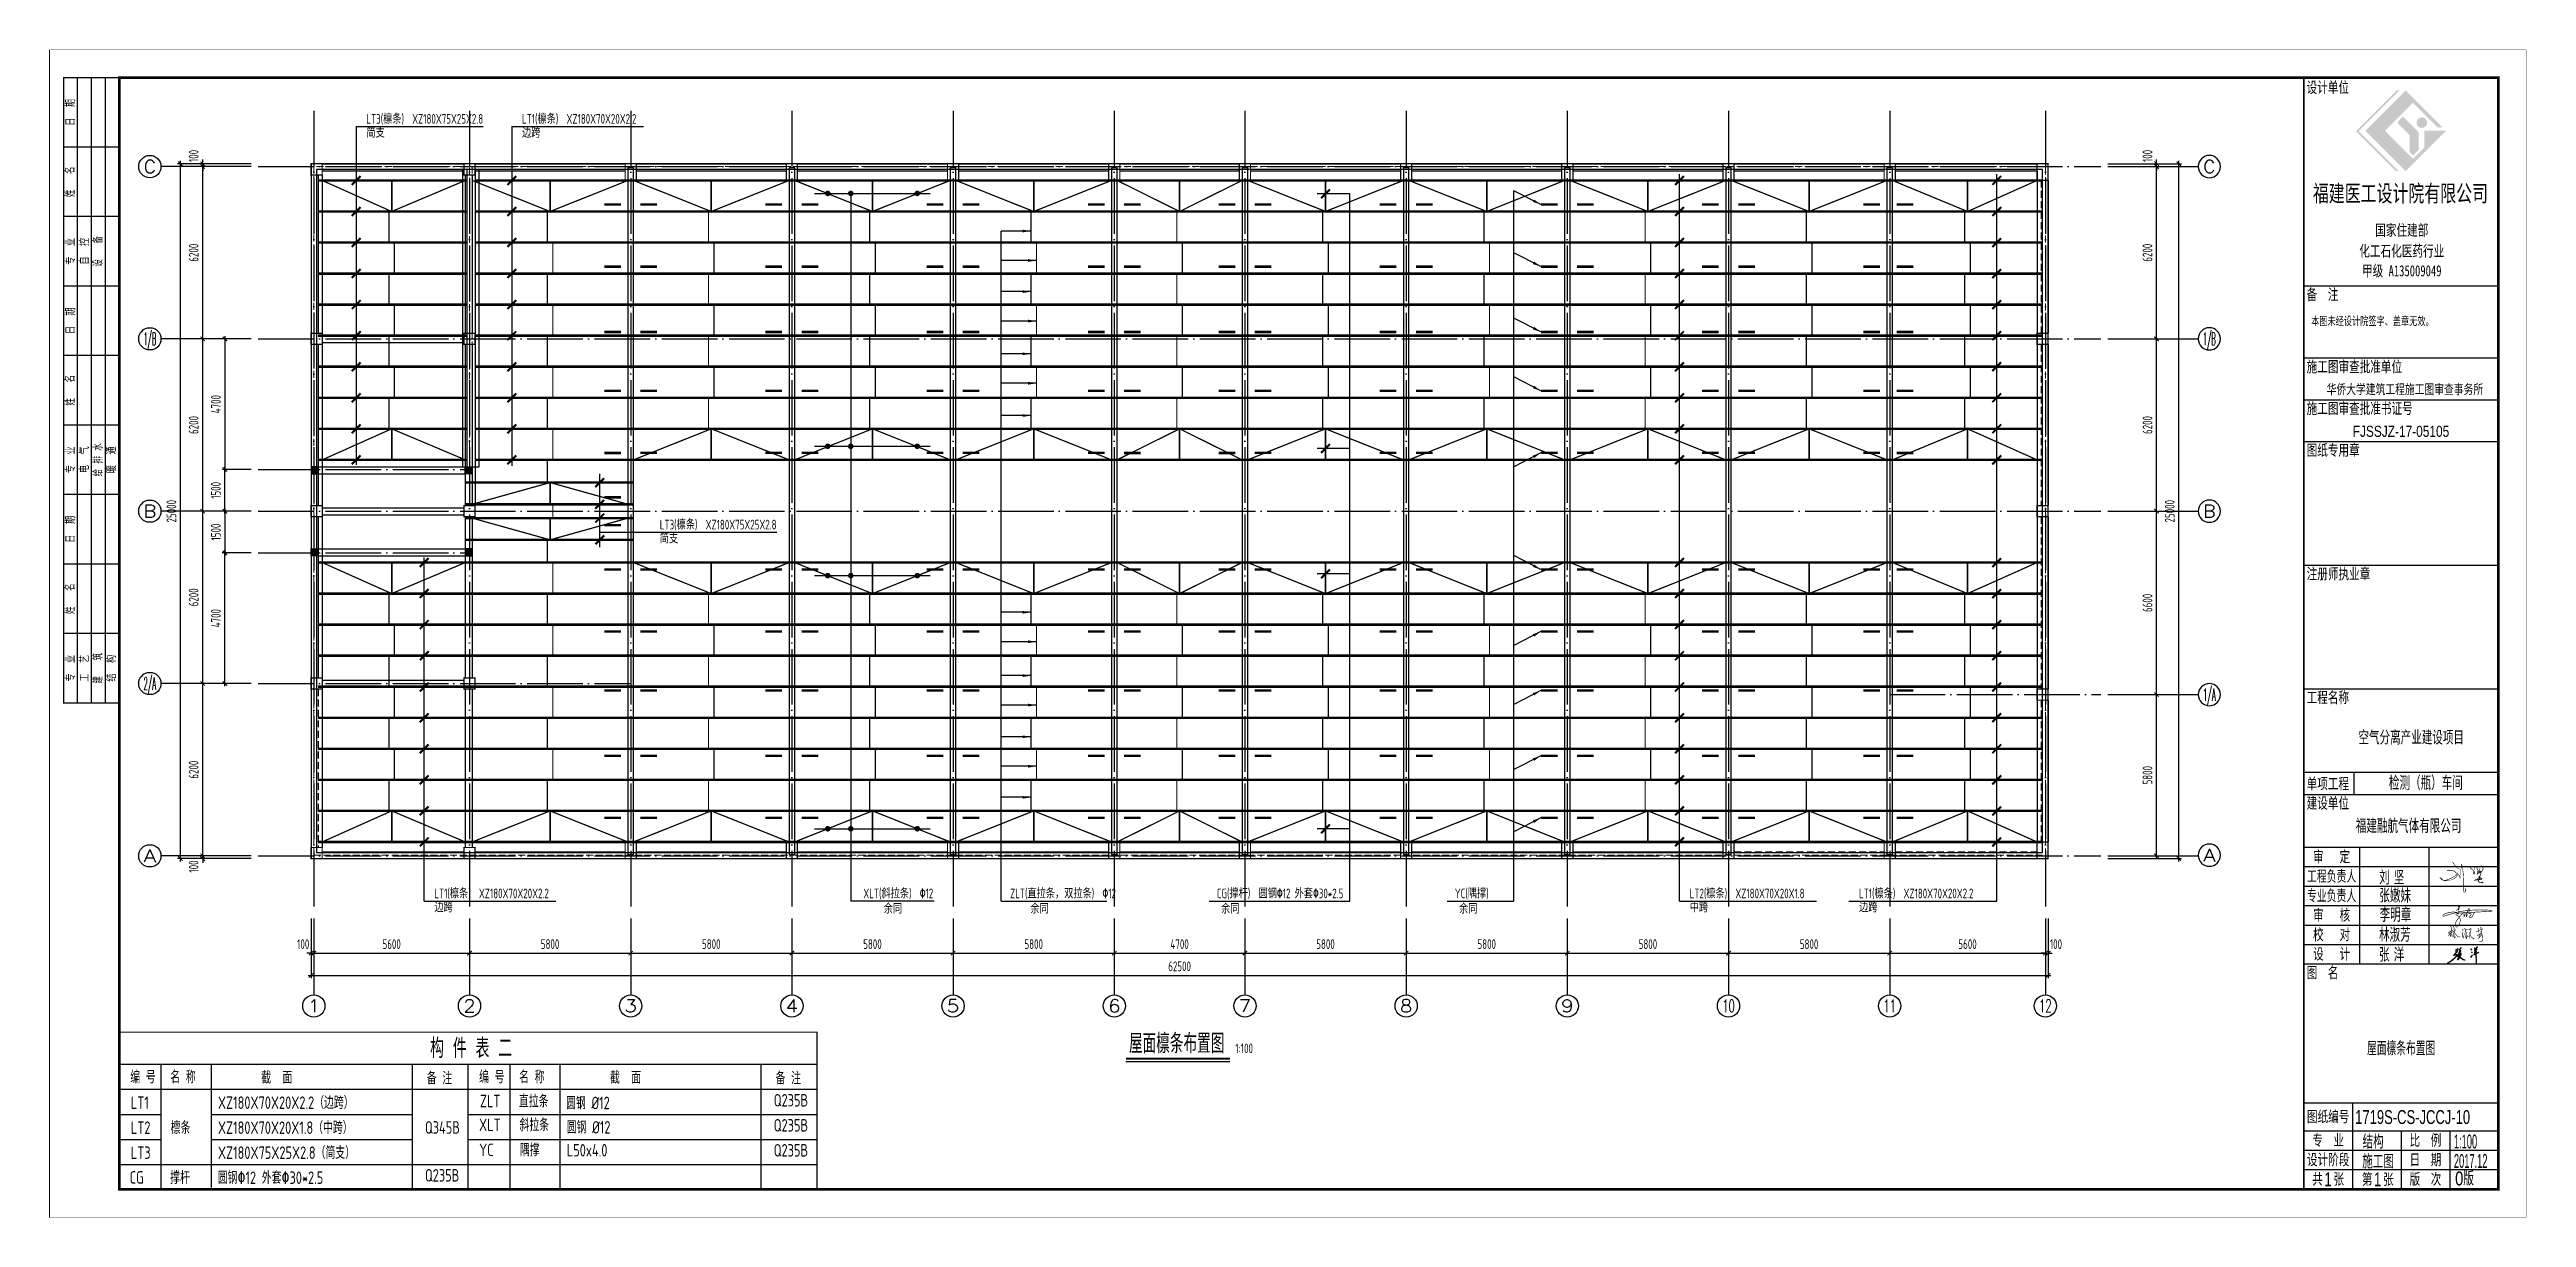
# Model space of a CAD drawing. Extents: x 287065 to 1473467, y 284802 to 344222.
# Drawn here: x 1161437 to 1250557, y 284802 to 326822 of the extents above; entities that cross this region are included whole.
import ezdxf
from ezdxf.enums import TextEntityAlignment as Align

# ---------------------------------------------------------------- set-up
doc = ezdxf.new("R2010")
doc.units = 0
doc.header["$LTSCALE"] = 1000
for name, pattern in [('3', [3.75, 2.5, -1.25]), ('DASH', [0.35, 0.25, -0.1]), ('DOTE', [2.42, 2, -0.2, 0.02, -0.2])]:
    doc.linetypes.add(name, pattern=pattern)
doc.layers.get('0').update_dxf_attribs({"linetype": 'CONTINUOUS'})
doc.layers.get('DEFPOINTS').update_dxf_attribs({"linetype": 'CONTINUOUS'})
for name, color, linetype in [('AXIS', 8, 'DOTE'), ('AXIS_DIM', 3, 'CONTINUOUS'), ('AXIS_TEXT', 3, 'CONTINUOUS'), ('BEAM_CON', 4, 'CONTINUOUS'), ('CG', 51, 'CONTINUOUS'), ('COLU', 7, 'CONTINUOUS'), ('FRAME', 3, 'CONTINUOUS'), ('PUB_TEXT', 7, 'CONTINUOUS'), ('roof', 30, 'CONTINUOUS'), ('S_BEAMDASH', 134, '3'), ('TEXT', 7, 'CONTINUOUS'), ('THIN', 7, 'CONTINUOUS'), ('TK', 211, 'CONTINUOUS'), ('XLT', 6, 'CONTINUOUS'), ('YC', 2, 'CONTINUOUS'), ('ZLT', 216, 'CONTINUOUS'), ('审图中心证书', 7, 'CONTINUOUS'), ('文字', 7, 'CONTINUOUS'), ('柱涂实', 54, 'CONTINUOUS'), ('檩条', 7, 'CONTINUOUS'), ('流程图', 1, 'CONTINUOUS'), ('第三道尺寸线', 4, 'CONTINUOUS'), ('签字边框线', 4, 'CONTINUOUS')]:
    doc.layers.add(name, color=color, linetype=linetype)
doc.styles.add('_HZTXT', font='tq__rshz.shx', dxfattribs={"width": 0.8, "bigfont": 'tq__hzdc.shx'})
doc.styles.add('_TCH_AXIS', font='COMPLEX', dxfattribs={"bigfont": 'GBCBIG'})
doc.styles.add('COMPLEX', font='COMPLEX')
doc.styles.add('DXFS', font='txt.shx', dxfattribs={"width": 0.7, "bigfont": 'dxfs.shx'})
doc.styles.add('FRAME', font='simhei.ttf', dxfattribs={"width": 0.7})
doc.styles.add('hztxt', font='tssdeng.shx', dxfattribs={"width": 0.7, "height": 10, "bigfont": 'tssdchn.shx'})
doc.styles.get("Standard").update_dxf_attribs({"font": 'tssdeng.shx', "width": 0.7, "bigfont": 'hztxt.shx'})
doc.styles.add('TSSD_Dimension', font='tssdeng.shx', dxfattribs={"width": 0.7, "bigfont": 'hztxt.shx'})
doc.styles.add('TSSD_Rein', font='tssdeng.shx', dxfattribs={"width": 0.7, "bigfont": 'hztxt.shx'})
doc.styles.add('ZSM-FF', font='SJRF', dxfattribs={"width": 0.7, "bigfont": 'HZF'})
doc.styles.add('黑体', font='simhei.ttf', dxfattribs={"width": 0.7})
doc.dimstyles.new('TSSD_100_100', dxfattribs={"dimtxt": 350, "dimasz": 150, "dimexe": 100, "dimexo": 250, "dimgap": 150, "dimtad": 1, "dimdec": 0, "dimzin": 0, "dimdsep": 46, "dimtxsty": 'TSSD_Dimension', "dimblk": 'ARCHTICK', "dimcen": 0, "dimdle": 100, "dimclrd": 3, "dimclre": 3, "dimclrt": 7, "dimadec": 0, "dimazin": 0, "dimtfac": 1, "dimtdec": 0, "dimtix": 1, "dimtmove": 2, "dimatfit": 3, "dimfxl": 0, "dimtolj": 1, "dimtzin": 0, "dimarcsym": 0})
doc.dimstyles.new('TSSD_100_100$0', dxfattribs={"dimtxt": 350, "dimasz": 100, "dimexe": 100, "dimexo": 250, "dimgap": 100, "dimtad": 1, "dimdec": 0, "dimzin": 0, "dimdsep": 46, "dimtxsty": 'TSSD_Rein', "dimblk": 'ARCHTICK', "dimcen": 0, "dimdle": 100, "dimclrt": 7, "dimadec": 0, "dimazin": 0, "dimtfac": 1, "dimtdec": 0, "dimtix": 1, "dimtmove": 2, "dimatfit": 3, "dimfxl": 0, "dimtolj": 1, "dimtzin": 0, "dimarcsym": 0})

msp = doc.modelspace()

# ---------------------------------------------------------------- texts
at = {"layer": 'PUB_TEXT', "style": '_HZTXT'}
for s, width, p in [('检测（瓶）车间', 0.8, (1245607.971, 300181.708)), ('1719S-CS-JCCJ-10', 0.7, (1244393.967, 288164.42)), ('1', 0.7, (1243287.906, 285924.447)), ('1', 0.7, (1245070.189, 285924.447)), ('0版', 0.8, (1247989.514, 285954.703))]:
    msp.add_text(s, height=500, dxfattribs=dict(at, width=width)).set_placement(p)
at = {"layer": 'TEXT', "style": 'TSSD_Dimension', "width": 0.7}
for s, p in [('LT3(檩条)  XZ180X75X25X2.8', (1172836.985, 324327.132)), ('LT1(檩条)  XZ180X70X20X2.2', (1178436.985, 324327.132)), ('简支', (1172836.985, 323827.132)), ('边跨', (1178436.985, 323827.132)), ('简支', (1183394.254, 309229.32)), ('LT3(檩条)  XZ180X75X25X2.8', (1183394.254, 309729.32)), ('边跨', (1175284.446, 295959.751)), ('LT1(檩条)  XZ180X70X20X2.2', (1175284.446, 296459.751)), ('XLT(斜拉条)  \x8212', (1190718.413, 296459.751)), ('余同', (1191448.847, 295909.995)), ('ZLT(直拉条，双拉条)  \x8212', (1195996.375, 296459.751)), ('余同', (1196726.808, 295909.995)), ('CG(撑杆)  圆钢\x8212 外套\x8230*2.5', (1203437.444, 296460.148)), ('余同', (1203588.795, 295910.062)), ('YC(隅撑)', (1212000.719, 296460.148)), ('余同', (1212152.069, 295910.062)), ('中跨', (1220449.963, 295959.751)), ('LT2(檩条)  XZ180X70X20X1.8', (1220449.963, 296459.751)), ('边跨', (1226542.711, 295959.751)), ('LT1(檩条)  XZ180X70X20X2.2', (1226542.711, 296459.751))]:
    msp.add_text(s, height=350, dxfattribs=at).set_placement(p, align=Align.MIDDLE_LEFT)
at = {"layer": 'TEXT', "linetype": 'ByBlock', "style": 'TSSD_Rein', "width": 0.7}
msp.add_text('屋面檩条布置图', height=700, dxfattribs=at).set_placement((1203706.243, 290711.708), align=Align.RIGHT)
at = {"layer": 'TEXT', "style": 'hztxt', "width": 0.75}
for s, height, p in [('构 件 表 二', 700, (1176606.102, 290925.966)), ('编 号', 450, (1164799.804, 289878.951)), ('名 称', 450, (1166238.743, 289878.951)), ('截  面', 450, (1169611.755, 289857.543)), ('备 注', 450, (1175465.809, 289835.947)), ('编 号', 450, (1177349.455, 289878.951)), ('名 称', 450, (1178788.394, 289878.951)), ('截  面', 450, (1182161.406, 289857.543)), ('备 注', 450, (1188015.459, 289835.947))]:
    msp.add_text(s, height=height, dxfattribs=at).set_placement(p, align=Align.MIDDLE)
at = {"layer": 'TEXT', "linetype": 'ByBlock', "style": 'TSSD_Rein', "width": 0.7}
msp.add_text('1:100', height=350, dxfattribs=at).set_placement((1204106.243, 290711.708))
at = {"layer": 'TEXT', "width": 0.75}
for s, p in [('LT1', (1164363.322, 288706.559)), ('XZ180X70X20X2.2（边跨）', (1167496.917, 288706.559)), ('ZLT', (1176922.076, 288764.805)), ('直拉条', (1178324.765, 288757.872)), ('圆钢 %%C12', (1180021.648, 288696.984)), ('Q235B', (1187493.712, 288792.899)), ('LT2', (1164363.322, 287806.559)), ('XZ180X70X20X1.8（中跨）', (1167496.917, 287806.559)), ('Q345B', (1174944.061, 287815.636)), ('XLT', (1176892.51, 287910.435)), ('斜拉条', (1178347.488, 287903.502)), ('圆钢 %%C12', (1180046.568, 287818.484)), ('Q235B', (1187493.712, 287892.899)), ('XZ180X75X25X2.8（简支）', (1167496.917, 286906.559)), ('YC', (1176894.414, 287010.435)), ('隅撑', (1178362.526, 287003.502)), ('L50x4.0', (1180046.568, 286995.01)), ('Q235B', (1187493.712, 286992.899)), ('CG', (1164320.182, 286016.78)), ('撑杆', (1165777.283, 286006.559)), ('圆钢\x8212 外套\x8230*2.5', (1167489.83, 286006.559)), ('Q235B', (1174944.061, 286092.899))]:
    msp.add_text(s, height=450, dxfattribs=at).set_placement(p)
at = {"layer": 'TEXT', "style": 'hztxt', "width": 0.75}
for s, p in [('檩条', (1165797.782, 287806.559)), ('LT3', (1164363.322, 286906.559))]:
    msp.add_text(s, height=450, dxfattribs=at).set_placement(p)
at = {"layer": 'TK', "style": 'ZSM-FF', "width": 0.7}
msp.add_text('屋面檩条布置图', height=500, dxfattribs=at).set_placement((1246046.971, 290911.708), align=Align.MIDDLE)

# ---------------------------------------------------------------- blocks, each defined once
blk = doc.blocks.new('_ARCHTICK')
at = {"color": 0}
blk.add_lwpolyline([(-0.53, -0.53, 0.25, 0.25, 0), (0.53, 0.53, 0.5, 0.5, 0)], format="xyseb", dxfattribs=at)
blk = doc.blocks.new('*D557')
at = {"layer": 'AXIS_DIM', "color": 3, "lineweight": -2}
for p, q in [((1170847, 295562), (1170847, 294212)), ((1170947, 295562), (1170947, 294212)), ((1170847, 294312), (1170697, 294312)), ((1170847, 294312), (1170947, 294312)), ((1170947, 294312), (1171097, 294312))]:
    blk.add_line(p, q, dxfattribs=at)
at = {"layer": 'DEFPOINTS', "color": 0}
for p in [(1170847, 295812), (1170947, 295812), (1170947, 294312)]:
    blk.add_point(p, dxfattribs=at)
at = {"layer": 'AXIS_DIM', "color": 3, "lineweight": -2, "xscale": 150, "yscale": 150, "zscale": 150}
blk.add_blockref('_ARCHTICK', (1170847, 294312), dxfattribs=at)
at = {"layer": 'AXIS_DIM', "color": 3, "lineweight": -2, "xscale": 150, "yscale": 150, "zscale": 150, "rotation": 180}
blk.add_blockref('_ARCHTICK', (1170947, 294312), dxfattribs=at)
at = {"layer": 'AXIS_DIM', "color": 7, "insert": (1170565, 294637), "char_height": 350, "attachment_point": 5, "style": 'TSSD_Dimension'}
blk.add_mtext('\\A1;100', dxfattribs=at)
blk = doc.blocks.new('*D558')
at = {"layer": 'AXIS_DIM', "color": 3, "lineweight": -2}
for p, q in [((1170947, 295562), (1170947, 294212)), ((1176547, 295562), (1176547, 294212)), ((1170847, 294312), (1176647, 294312))]:
    blk.add_line(p, q, dxfattribs=at)
at = {"layer": 'DEFPOINTS', "color": 0}
for p in [(1170947, 295812), (1176547, 295812), (1176547, 294312)]:
    blk.add_point(p, dxfattribs=at)
at = {"layer": 'AXIS_DIM', "color": 3, "lineweight": -2, "xscale": 150, "yscale": 150, "zscale": 150, "rotation": 180}
blk.add_blockref('_ARCHTICK', (1170947, 294312), dxfattribs=at)
at = {"layer": 'AXIS_DIM', "color": 3, "lineweight": -2, "xscale": 150, "yscale": 150, "zscale": 150}
blk.add_blockref('_ARCHTICK', (1176547, 294312), dxfattribs=at)
at = {"layer": 'AXIS_DIM', "color": 7, "insert": (1173747, 294637), "char_height": 350, "attachment_point": 5, "style": 'TSSD_Dimension'}
blk.add_mtext('\\A1;5600', dxfattribs=at)
blk = doc.blocks.new('*D559')
at = {"layer": 'AXIS_DIM', "color": 3, "lineweight": -2}
for p, q in [((1176547, 295562), (1176547, 294212)), ((1182347, 295562), (1182347, 294212)), ((1176447, 294312), (1182447, 294312))]:
    blk.add_line(p, q, dxfattribs=at)
at = {"layer": 'DEFPOINTS', "color": 0}
for p in [(1176547, 295812), (1182347, 295812), (1182347, 294312)]:
    blk.add_point(p, dxfattribs=at)
at = {"layer": 'AXIS_DIM', "color": 3, "lineweight": -2, "xscale": 150, "yscale": 150, "zscale": 150, "rotation": 180}
blk.add_blockref('_ARCHTICK', (1176547, 294312), dxfattribs=at)
at = {"layer": 'AXIS_DIM', "color": 3, "lineweight": -2, "xscale": 150, "yscale": 150, "zscale": 150}
blk.add_blockref('_ARCHTICK', (1182347, 294312), dxfattribs=at)
at = {"layer": 'AXIS_DIM', "color": 7, "insert": (1179447, 294637), "char_height": 350, "attachment_point": 5, "style": 'TSSD_Dimension'}
blk.add_mtext('\\A1;5800', dxfattribs=at)
blk = doc.blocks.new('*D560')
at = {"layer": 'AXIS_DIM', "color": 3, "lineweight": -2}
for p, q in [((1182347, 295562), (1182347, 294212)), ((1188147, 295562), (1188147, 294212)), ((1182247, 294312), (1188247, 294312))]:
    blk.add_line(p, q, dxfattribs=at)
at = {"layer": 'DEFPOINTS', "color": 0}
for p in [(1182347, 295812), (1188147, 295812), (1188147, 294312)]:
    blk.add_point(p, dxfattribs=at)
at = {"layer": 'AXIS_DIM', "color": 3, "lineweight": -2, "xscale": 150, "yscale": 150, "zscale": 150, "rotation": 180}
blk.add_blockref('_ARCHTICK', (1182347, 294312), dxfattribs=at)
at = {"layer": 'AXIS_DIM', "color": 3, "lineweight": -2, "xscale": 150, "yscale": 150, "zscale": 150}
blk.add_blockref('_ARCHTICK', (1188147, 294312), dxfattribs=at)
at = {"layer": 'AXIS_DIM', "color": 7, "insert": (1185247, 294637), "char_height": 350, "attachment_point": 5, "style": 'TSSD_Dimension'}
blk.add_mtext('\\A1;5800', dxfattribs=at)
blk = doc.blocks.new('*D561')
at = {"layer": 'AXIS_DIM', "color": 3, "lineweight": -2}
for p, q in [((1188147, 295562), (1188147, 294212)), ((1193947, 295562), (1193947, 294212)), ((1188047, 294312), (1194047, 294312))]:
    blk.add_line(p, q, dxfattribs=at)
at = {"layer": 'DEFPOINTS', "color": 0}
for p in [(1188147, 295812), (1193947, 295812), (1193947, 294312)]:
    blk.add_point(p, dxfattribs=at)
at = {"layer": 'AXIS_DIM', "color": 3, "lineweight": -2, "xscale": 150, "yscale": 150, "zscale": 150, "rotation": 180}
blk.add_blockref('_ARCHTICK', (1188147, 294312), dxfattribs=at)
at = {"layer": 'AXIS_DIM', "color": 3, "lineweight": -2, "xscale": 150, "yscale": 150, "zscale": 150}
blk.add_blockref('_ARCHTICK', (1193947, 294312), dxfattribs=at)
at = {"layer": 'AXIS_DIM', "color": 7, "insert": (1191047, 294637), "char_height": 350, "attachment_point": 5, "style": 'TSSD_Dimension'}
blk.add_mtext('\\A1;5800', dxfattribs=at)
blk = doc.blocks.new('*D562')
at = {"layer": 'AXIS_DIM', "color": 3, "lineweight": -2}
for p, q in [((1193947, 295562), (1193947, 294212)), ((1199747, 295562), (1199747, 294212)), ((1193847, 294312), (1199847, 294312))]:
    blk.add_line(p, q, dxfattribs=at)
at = {"layer": 'DEFPOINTS', "color": 0}
for p in [(1193947, 295812), (1199747, 295812), (1199747, 294312)]:
    blk.add_point(p, dxfattribs=at)
at = {"layer": 'AXIS_DIM', "color": 3, "lineweight": -2, "xscale": 150, "yscale": 150, "zscale": 150, "rotation": 180}
blk.add_blockref('_ARCHTICK', (1193947, 294312), dxfattribs=at)
at = {"layer": 'AXIS_DIM', "color": 3, "lineweight": -2, "xscale": 150, "yscale": 150, "zscale": 150}
blk.add_blockref('_ARCHTICK', (1199747, 294312), dxfattribs=at)
at = {"layer": 'AXIS_DIM', "color": 7, "insert": (1196847, 294637), "char_height": 350, "attachment_point": 5, "style": 'TSSD_Dimension'}
blk.add_mtext('\\A1;5800', dxfattribs=at)
blk = doc.blocks.new('*D563')
at = {"layer": 'AXIS_DIM', "color": 3, "lineweight": -2}
for p, q in [((1199747, 295562), (1199747, 294212)), ((1204447, 295562), (1204447, 294212)), ((1199647, 294312), (1204547, 294312))]:
    blk.add_line(p, q, dxfattribs=at)
at = {"layer": 'DEFPOINTS', "color": 0}
for p in [(1199747, 295812), (1204447, 295812), (1204447, 294312)]:
    blk.add_point(p, dxfattribs=at)
at = {"layer": 'AXIS_DIM', "color": 3, "lineweight": -2, "xscale": 150, "yscale": 150, "zscale": 150, "rotation": 180}
blk.add_blockref('_ARCHTICK', (1199747, 294312), dxfattribs=at)
at = {"layer": 'AXIS_DIM', "color": 3, "lineweight": -2, "xscale": 150, "yscale": 150, "zscale": 150}
blk.add_blockref('_ARCHTICK', (1204447, 294312), dxfattribs=at)
at = {"layer": 'AXIS_DIM', "color": 7, "insert": (1202097, 294637), "char_height": 350, "attachment_point": 5, "style": 'TSSD_Dimension'}
blk.add_mtext('\\A1;4700', dxfattribs=at)
blk = doc.blocks.new('*D564')
at = {"layer": 'AXIS_DIM', "color": 3, "lineweight": -2}
for p, q in [((1204447, 295562), (1204447, 294212)), ((1210247, 295562), (1210247, 294212)), ((1204347, 294312), (1210347, 294312))]:
    blk.add_line(p, q, dxfattribs=at)
at = {"layer": 'DEFPOINTS', "color": 0}
for p in [(1204447, 295812), (1210247, 295812), (1210247, 294312)]:
    blk.add_point(p, dxfattribs=at)
at = {"layer": 'AXIS_DIM', "color": 3, "lineweight": -2, "xscale": 150, "yscale": 150, "zscale": 150, "rotation": 180}
blk.add_blockref('_ARCHTICK', (1204447, 294312), dxfattribs=at)
at = {"layer": 'AXIS_DIM', "color": 3, "lineweight": -2, "xscale": 150, "yscale": 150, "zscale": 150}
blk.add_blockref('_ARCHTICK', (1210247, 294312), dxfattribs=at)
at = {"layer": 'AXIS_DIM', "color": 7, "insert": (1207347, 294637), "char_height": 350, "attachment_point": 5, "style": 'TSSD_Dimension'}
blk.add_mtext('\\A1;5800', dxfattribs=at)
blk = doc.blocks.new('*D565')
at = {"layer": 'AXIS_DIM', "color": 3, "lineweight": -2}
for p, q in [((1210247, 295562), (1210247, 294212)), ((1216047, 295562), (1216047, 294212)), ((1210147, 294312), (1216147, 294312))]:
    blk.add_line(p, q, dxfattribs=at)
at = {"layer": 'DEFPOINTS', "color": 0}
for p in [(1210247, 295812), (1216047, 295812), (1216047, 294312)]:
    blk.add_point(p, dxfattribs=at)
at = {"layer": 'AXIS_DIM', "color": 3, "lineweight": -2, "xscale": 150, "yscale": 150, "zscale": 150, "rotation": 180}
blk.add_blockref('_ARCHTICK', (1210247, 294312), dxfattribs=at)
at = {"layer": 'AXIS_DIM', "color": 3, "lineweight": -2, "xscale": 150, "yscale": 150, "zscale": 150}
blk.add_blockref('_ARCHTICK', (1216047, 294312), dxfattribs=at)
at = {"layer": 'AXIS_DIM', "color": 7, "insert": (1213147, 294637), "char_height": 350, "attachment_point": 5, "style": 'TSSD_Dimension'}
blk.add_mtext('\\A1;5800', dxfattribs=at)
blk = doc.blocks.new('*D566')
at = {"layer": 'AXIS_DIM', "color": 3, "lineweight": -2}
for p, q in [((1216047, 295562), (1216047, 294212)), ((1221847, 295562), (1221847, 294212)), ((1215947, 294312), (1221947, 294312))]:
    blk.add_line(p, q, dxfattribs=at)
at = {"layer": 'DEFPOINTS', "color": 0}
for p in [(1216047, 295812), (1221847, 295812), (1221847, 294312)]:
    blk.add_point(p, dxfattribs=at)
at = {"layer": 'AXIS_DIM', "color": 3, "lineweight": -2, "xscale": 150, "yscale": 150, "zscale": 150, "rotation": 180}
blk.add_blockref('_ARCHTICK', (1216047, 294312), dxfattribs=at)
at = {"layer": 'AXIS_DIM', "color": 3, "lineweight": -2, "xscale": 150, "yscale": 150, "zscale": 150}
blk.add_blockref('_ARCHTICK', (1221847, 294312), dxfattribs=at)
at = {"layer": 'AXIS_DIM', "color": 7, "insert": (1218947, 294637), "char_height": 350, "attachment_point": 5, "style": 'TSSD_Dimension'}
blk.add_mtext('\\A1;5800', dxfattribs=at)
blk = doc.blocks.new('*D567')
at = {"layer": 'AXIS_DIM', "color": 3, "lineweight": -2}
for p, q in [((1221847, 295562), (1221847, 294212)), ((1227647, 295562), (1227647, 294212)), ((1221747, 294312), (1227747, 294312))]:
    blk.add_line(p, q, dxfattribs=at)
at = {"layer": 'DEFPOINTS', "color": 0}
for p in [(1221847, 295812), (1227647, 295812), (1227647, 294312)]:
    blk.add_point(p, dxfattribs=at)
at = {"layer": 'AXIS_DIM', "color": 3, "lineweight": -2, "xscale": 150, "yscale": 150, "zscale": 150, "rotation": 180}
blk.add_blockref('_ARCHTICK', (1221847, 294312), dxfattribs=at)
at = {"layer": 'AXIS_DIM', "color": 3, "lineweight": -2, "xscale": 150, "yscale": 150, "zscale": 150}
blk.add_blockref('_ARCHTICK', (1227647, 294312), dxfattribs=at)
at = {"layer": 'AXIS_DIM', "color": 7, "insert": (1224747, 294637), "char_height": 350, "attachment_point": 5, "style": 'TSSD_Dimension'}
blk.add_mtext('\\A1;5800', dxfattribs=at)
blk = doc.blocks.new('*D568')
at = {"layer": 'AXIS_DIM', "color": 3, "lineweight": -2}
for p, q in [((1227647, 295562), (1227647, 294212)), ((1233247, 295562), (1233247, 294212)), ((1227547, 294312), (1233347, 294312))]:
    blk.add_line(p, q, dxfattribs=at)
at = {"layer": 'DEFPOINTS', "color": 0}
for p in [(1227647, 295812), (1233247, 295812), (1233247, 294312)]:
    blk.add_point(p, dxfattribs=at)
at = {"layer": 'AXIS_DIM', "color": 3, "lineweight": -2, "xscale": 150, "yscale": 150, "zscale": 150, "rotation": 180}
blk.add_blockref('_ARCHTICK', (1227647, 294312), dxfattribs=at)
at = {"layer": 'AXIS_DIM', "color": 3, "lineweight": -2, "xscale": 150, "yscale": 150, "zscale": 150}
blk.add_blockref('_ARCHTICK', (1233247, 294312), dxfattribs=at)
at = {"layer": 'AXIS_DIM', "color": 7, "insert": (1230447, 294637), "char_height": 350, "attachment_point": 5, "style": 'TSSD_Dimension'}
blk.add_mtext('\\A1;5600', dxfattribs=at)
blk = doc.blocks.new('*D569')
at = {"layer": 'AXIS_DIM', "color": 3, "lineweight": -2}
for p, q in [((1233247, 295562), (1233247, 294212)), ((1233347, 295562), (1233347, 294212)), ((1233247, 294312), (1233097, 294312)), ((1233247, 294312), (1233347, 294312)), ((1233347, 294312), (1233497, 294312))]:
    blk.add_line(p, q, dxfattribs=at)
at = {"layer": 'DEFPOINTS', "color": 0}
for p in [(1233247, 295812), (1233347, 295812), (1233347, 294312)]:
    blk.add_point(p, dxfattribs=at)
at = {"layer": 'AXIS_DIM', "color": 3, "lineweight": -2, "xscale": 150, "yscale": 150, "zscale": 150}
blk.add_blockref('_ARCHTICK', (1233247, 294312), dxfattribs=at)
at = {"layer": 'AXIS_DIM', "color": 3, "lineweight": -2, "xscale": 150, "yscale": 150, "zscale": 150, "rotation": 180}
blk.add_blockref('_ARCHTICK', (1233347, 294312), dxfattribs=at)
at = {"layer": 'AXIS_DIM', "color": 7, "insert": (1233629, 294637), "char_height": 350, "attachment_point": 5, "style": 'TSSD_Dimension'}
blk.add_mtext('\\A1;100', dxfattribs=at)
blk = doc.blocks.new('*D570')
at = {"layer": 'AXIS_DIM', "color": 3, "lineweight": -2}
for p, q in [((1170847, 295562), (1170847, 293412)), ((1233347, 295562), (1233347, 293412)), ((1170747, 293512), (1233447, 293512))]:
    blk.add_line(p, q, dxfattribs=at)
at = {"layer": 'DEFPOINTS', "color": 0}
for p in [(1170847, 295812), (1233347, 295812), (1233347, 293512)]:
    blk.add_point(p, dxfattribs=at)
at = {"layer": 'AXIS_DIM', "color": 3, "lineweight": -2, "xscale": 150, "yscale": 150, "zscale": 150, "rotation": 180}
blk.add_blockref('_ARCHTICK', (1170847, 293512), dxfattribs=at)
at = {"layer": 'AXIS_DIM', "color": 3, "lineweight": -2, "xscale": 150, "yscale": 150, "zscale": 150}
blk.add_blockref('_ARCHTICK', (1233347, 293512), dxfattribs=at)
at = {"layer": 'AXIS_DIM', "color": 7, "insert": (1202097, 293837), "char_height": 350, "attachment_point": 5, "style": 'TSSD_Dimension'}
blk.add_mtext('\\A1;62500', dxfattribs=at)
blk = doc.blocks.new('_AXISO')
blk.add_circle((0, 0), 0.5)
at = {"layer": 'AXIS_TEXT', "style": 'COMPLEX', "width": 1.041667}
blk.add_attdef('A', text='', height=0.56, dxfattribs=at).set_placement((-0.25, -0.28), (0.25, -0.28), align=Align.FIT)
blk = doc.blocks.new('*D571')
at = {"layer": 'AXIS_DIM', "color": 3, "lineweight": -2}
for p, q in [((1168697, 297812), (1166847, 297812)), ((1168697, 297712), (1166847, 297712)), ((1166947, 297812), (1166947, 297962)), ((1166947, 297712), (1166947, 297812)), ((1166947, 297712), (1166947, 297562))]:
    blk.add_line(p, q, dxfattribs=at)
at = {"layer": 'DEFPOINTS', "color": 0}
for p in [(1166947, 297812), (1168947, 297812), (1168947, 297712)]:
    blk.add_point(p, dxfattribs=at)
at = {"layer": 'AXIS_DIM', "color": 3, "lineweight": -2, "xscale": 150, "yscale": 150, "zscale": 150}
for p, rotation in [((1166947, 297812), 270), ((1166947, 297712), 90)]:
    blk.add_blockref('_ARCHTICK', p, dxfattribs=dict(at, rotation=rotation))
at = {"layer": 'AXIS_DIM', "color": 7, "insert": (1166622, 297429), "char_height": 350, "attachment_point": 5, "rotation": 90, "style": 'TSSD_Dimension'}
blk.add_mtext('\\A1;100', dxfattribs=at)
blk = doc.blocks.new('*D572')
at = {"layer": 'AXIS_DIM', "color": 3, "lineweight": -2}
for p, q in [((1168697, 304012), (1166847, 304012)), ((1166947, 297712), (1166947, 304112)), ((1168697, 297812), (1166847, 297812))]:
    blk.add_line(p, q, dxfattribs=at)
at = {"layer": 'DEFPOINTS', "color": 0}
for p in [(1166947, 304012), (1168947, 304012), (1168947, 297812)]:
    blk.add_point(p, dxfattribs=at)
at = {"layer": 'AXIS_DIM', "color": 3, "lineweight": -2, "xscale": 150, "yscale": 150, "zscale": 150}
for p, rotation in [((1166947, 304012), 90), ((1166947, 297812), 270)]:
    blk.add_blockref('_ARCHTICK', p, dxfattribs=dict(at, rotation=rotation))
at = {"layer": 'AXIS_DIM', "color": 7, "insert": (1166622, 300912), "char_height": 350, "attachment_point": 5, "rotation": 90, "style": 'TSSD_Dimension'}
blk.add_mtext('\\A1;6200', dxfattribs=at)
blk = doc.blocks.new('*D573')
at = {"layer": 'AXIS_DIM', "color": 3, "lineweight": -2}
for p, q in [((1168697, 310212), (1166847, 310212)), ((1166947, 303912), (1166947, 310312)), ((1168697, 304012), (1166847, 304012))]:
    blk.add_line(p, q, dxfattribs=at)
at = {"layer": 'DEFPOINTS', "color": 0}
for p in [(1166947, 310212), (1168947, 310212), (1168947, 304012)]:
    blk.add_point(p, dxfattribs=at)
at = {"layer": 'AXIS_DIM', "color": 3, "lineweight": -2, "xscale": 150, "yscale": 150, "zscale": 150}
for p, rotation in [((1166947, 310212), 90), ((1166947, 304012), 270)]:
    blk.add_blockref('_ARCHTICK', p, dxfattribs=dict(at, rotation=rotation))
at = {"layer": 'AXIS_DIM', "color": 7, "insert": (1166622, 307112), "char_height": 350, "attachment_point": 5, "rotation": 90, "style": 'TSSD_Dimension'}
blk.add_mtext('\\A1;6200', dxfattribs=at)
blk = doc.blocks.new('*D574')
at = {"layer": 'AXIS_DIM', "color": 3, "lineweight": -2}
for p, q in [((1168697, 316412), (1166847, 316412)), ((1166947, 310112), (1166947, 316512)), ((1168697, 310212), (1166847, 310212))]:
    blk.add_line(p, q, dxfattribs=at)
at = {"layer": 'DEFPOINTS', "color": 0}
for p in [(1166947, 316412), (1168947, 316412), (1168947, 310212)]:
    blk.add_point(p, dxfattribs=at)
at = {"layer": 'AXIS_DIM', "color": 3, "lineweight": -2, "xscale": 150, "yscale": 150, "zscale": 150}
for p, rotation in [((1166947, 316412), 90), ((1166947, 310212), 270)]:
    blk.add_blockref('_ARCHTICK', p, dxfattribs=dict(at, rotation=rotation))
at = {"layer": 'AXIS_DIM', "color": 7, "insert": (1166622, 313312), "char_height": 350, "attachment_point": 5, "rotation": 90, "style": 'TSSD_Dimension'}
blk.add_mtext('\\A1;6200', dxfattribs=at)
blk = doc.blocks.new('*D575')
at = {"layer": 'AXIS_DIM', "color": 3, "lineweight": -2}
for p, q in [((1166947, 316312), (1166947, 322712)), ((1168697, 322612), (1166847, 322612)), ((1168697, 316412), (1166847, 316412))]:
    blk.add_line(p, q, dxfattribs=at)
at = {"layer": 'DEFPOINTS', "color": 0}
for p in [(1166947, 322612), (1168947, 322612), (1168947, 316412)]:
    blk.add_point(p, dxfattribs=at)
at = {"layer": 'AXIS_DIM', "color": 3, "lineweight": -2, "xscale": 150, "yscale": 150, "zscale": 150}
for p, rotation in [((1166947, 322612), 90), ((1166947, 316412), 270)]:
    blk.add_blockref('_ARCHTICK', p, dxfattribs=dict(at, rotation=rotation))
at = {"layer": 'AXIS_DIM', "color": 7, "insert": (1166622, 319512), "char_height": 350, "attachment_point": 5, "rotation": 90, "style": 'TSSD_Dimension'}
blk.add_mtext('\\A1;6200', dxfattribs=at)
blk = doc.blocks.new('*D576')
at = {"layer": 'AXIS_DIM', "color": 3, "lineweight": -2}
for p, q in [((1168697, 322712), (1166847, 322712)), ((1166947, 322712), (1166947, 322862)), ((1166947, 322612), (1166947, 322712)), ((1168697, 322612), (1166847, 322612)), ((1166947, 322612), (1166947, 322462))]:
    blk.add_line(p, q, dxfattribs=at)
at = {"layer": 'DEFPOINTS', "color": 0}
for p in [(1166947, 322712), (1168947, 322712), (1168947, 322612)]:
    blk.add_point(p, dxfattribs=at)
at = {"layer": 'AXIS_DIM', "color": 3, "lineweight": -2, "xscale": 150, "yscale": 150, "zscale": 150}
for p, rotation in [((1166947, 322712), 270), ((1166947, 322612), 90)]:
    blk.add_blockref('_ARCHTICK', p, dxfattribs=dict(at, rotation=rotation))
at = {"layer": 'AXIS_DIM', "color": 7, "insert": (1166622, 322994), "char_height": 350, "attachment_point": 5, "rotation": 90, "style": 'TSSD_Dimension'}
blk.add_mtext('\\A1;100', dxfattribs=at)
blk = doc.blocks.new('*D577')
at = {"layer": 'AXIS_DIM', "color": 3, "lineweight": -2}
for p, q in [((1168697, 322712), (1166047, 322712)), ((1166147, 297612), (1166147, 322812)), ((1168697, 297712), (1166047, 297712))]:
    blk.add_line(p, q, dxfattribs=at)
at = {"layer": 'DEFPOINTS', "color": 0}
for p in [(1166147, 322712), (1168947, 322712), (1168947, 297712)]:
    blk.add_point(p, dxfattribs=at)
at = {"layer": 'AXIS_DIM', "color": 3, "lineweight": -2, "xscale": 150, "yscale": 150, "zscale": 150}
for p, rotation in [((1166147, 322712), 90), ((1166147, 297712), 270)]:
    blk.add_blockref('_ARCHTICK', p, dxfattribs=dict(at, rotation=rotation))
at = {"layer": 'AXIS_DIM', "color": 7, "insert": (1165822, 310212), "char_height": 350, "attachment_point": 5, "rotation": 90, "style": 'TSSD_Dimension'}
blk.add_mtext('\\A1;25000', dxfattribs=at)
blk = doc.blocks.new('*D578')
at = {"layer": 'AXIS_DIM', "color": 3, "lineweight": -2}
for p, q in [((1235497, 303612), (1237347, 303612)), ((1237247, 297712), (1237247, 303712)), ((1235497, 297812), (1237347, 297812))]:
    blk.add_line(p, q, dxfattribs=at)
at = {"layer": 'DEFPOINTS', "color": 0}
for p in [(1235247, 303612), (1237247, 303612), (1235247, 297812)]:
    blk.add_point(p, dxfattribs=at)
at = {"layer": 'AXIS_DIM', "color": 3, "lineweight": -2, "xscale": 150, "yscale": 150, "zscale": 150}
for p, rotation in [((1237247, 303612), 90), ((1237247, 297812), 270)]:
    blk.add_blockref('_ARCHTICK', p, dxfattribs=dict(at, rotation=rotation))
at = {"layer": 'AXIS_DIM', "color": 7, "insert": (1236922, 300712), "char_height": 350, "attachment_point": 5, "rotation": 90, "style": 'TSSD_Dimension'}
blk.add_mtext('\\A1;5800', dxfattribs=at)
blk = doc.blocks.new('*D579')
at = {"layer": 'AXIS_DIM', "color": 3, "lineweight": -2}
for p, q in [((1235497, 310212), (1237347, 310212)), ((1237247, 303512), (1237247, 310312)), ((1235497, 303612), (1237347, 303612))]:
    blk.add_line(p, q, dxfattribs=at)
at = {"layer": 'DEFPOINTS', "color": 0}
for p in [(1235247, 310212), (1237247, 310212), (1235247, 303612)]:
    blk.add_point(p, dxfattribs=at)
at = {"layer": 'AXIS_DIM', "color": 3, "lineweight": -2, "xscale": 150, "yscale": 150, "zscale": 150}
for p, rotation in [((1237247, 310212), 90), ((1237247, 303612), 270)]:
    blk.add_blockref('_ARCHTICK', p, dxfattribs=dict(at, rotation=rotation))
at = {"layer": 'AXIS_DIM', "color": 7, "insert": (1236922, 306912), "char_height": 350, "attachment_point": 5, "rotation": 90, "style": 'TSSD_Dimension'}
blk.add_mtext('\\A1;6600', dxfattribs=at)
blk = doc.blocks.new('*D580')
at = {"layer": 'AXIS_DIM', "color": 3, "lineweight": -2}
for p, q in [((1235497, 316412), (1237347, 316412)), ((1237247, 310112), (1237247, 316512)), ((1235497, 310212), (1237347, 310212))]:
    blk.add_line(p, q, dxfattribs=at)
at = {"layer": 'DEFPOINTS', "color": 0}
for p in [(1235247, 316412), (1237247, 316412), (1235247, 310212)]:
    blk.add_point(p, dxfattribs=at)
at = {"layer": 'AXIS_DIM', "color": 3, "lineweight": -2, "xscale": 150, "yscale": 150, "zscale": 150}
for p, rotation in [((1237247, 316412), 90), ((1237247, 310212), 270)]:
    blk.add_blockref('_ARCHTICK', p, dxfattribs=dict(at, rotation=rotation))
at = {"layer": 'AXIS_DIM', "color": 7, "insert": (1236922, 313312), "char_height": 350, "attachment_point": 5, "rotation": 90, "style": 'TSSD_Dimension'}
blk.add_mtext('\\A1;6200', dxfattribs=at)
blk = doc.blocks.new('*D581')
at = {"layer": 'AXIS_DIM', "color": 3, "lineweight": -2}
for p, q in [((1237247, 316312), (1237247, 322712)), ((1235497, 322612), (1237347, 322612)), ((1235497, 316412), (1237347, 316412))]:
    blk.add_line(p, q, dxfattribs=at)
at = {"layer": 'DEFPOINTS', "color": 0}
for p in [(1235247, 322612), (1237247, 322612), (1235247, 316412)]:
    blk.add_point(p, dxfattribs=at)
at = {"layer": 'AXIS_DIM', "color": 3, "lineweight": -2, "xscale": 150, "yscale": 150, "zscale": 150}
for p, rotation in [((1237247, 322612), 90), ((1237247, 316412), 270)]:
    blk.add_blockref('_ARCHTICK', p, dxfattribs=dict(at, rotation=rotation))
at = {"layer": 'AXIS_DIM', "color": 7, "insert": (1236922, 319512), "char_height": 350, "attachment_point": 5, "rotation": 90, "style": 'TSSD_Dimension'}
blk.add_mtext('\\A1;6200', dxfattribs=at)
blk = doc.blocks.new('*D582')
at = {"layer": 'AXIS_DIM', "color": 3, "lineweight": -2}
for p, q in [((1235497, 322712), (1237347, 322712)), ((1237247, 322712), (1237247, 322862)), ((1237247, 322612), (1237247, 322712)), ((1235497, 322612), (1237347, 322612)), ((1237247, 322612), (1237247, 322462))]:
    blk.add_line(p, q, dxfattribs=at)
at = {"layer": 'DEFPOINTS', "color": 0}
for p in [(1235247, 322712), (1237247, 322712), (1235247, 322612)]:
    blk.add_point(p, dxfattribs=at)
at = {"layer": 'AXIS_DIM', "color": 3, "lineweight": -2, "xscale": 150, "yscale": 150, "zscale": 150}
for p, rotation in [((1237247, 322712), 270), ((1237247, 322612), 90)]:
    blk.add_blockref('_ARCHTICK', p, dxfattribs=dict(at, rotation=rotation))
at = {"layer": 'AXIS_DIM', "color": 7, "insert": (1236922, 322994), "char_height": 350, "attachment_point": 5, "rotation": 90, "style": 'TSSD_Dimension'}
blk.add_mtext('\\A1;100', dxfattribs=at)
blk = doc.blocks.new('*D583')
at = {"layer": 'AXIS_DIM', "color": 3, "lineweight": -2}
for p, q in [((1235497, 322712), (1238147, 322712)), ((1238047, 297612), (1238047, 322812)), ((1235497, 297712), (1238147, 297712))]:
    blk.add_line(p, q, dxfattribs=at)
at = {"layer": 'DEFPOINTS', "color": 0}
for p in [(1235247, 322712), (1238047, 322712), (1235247, 297712)]:
    blk.add_point(p, dxfattribs=at)
at = {"layer": 'AXIS_DIM', "color": 3, "lineweight": -2, "xscale": 150, "yscale": 150, "zscale": 150}
for p, rotation in [((1238047, 322712), 90), ((1238047, 297712), 270)]:
    blk.add_blockref('_ARCHTICK', p, dxfattribs=dict(at, rotation=rotation))
at = {"layer": 'AXIS_DIM', "color": 7, "insert": (1237722, 310212), "char_height": 350, "attachment_point": 5, "rotation": 90, "style": 'TSSD_Dimension'}
blk.add_mtext('\\A1;25000', dxfattribs=at)
blk = doc.blocks.new('张洋')
at = {"lineweight": 9}
h = blk.add_hatch(color=4, dxfattribs=at)
h.paths.add_polyline_path([(1319, 100), (1323, 105), (1371, 81), (1419, 47), (1410, 23), (1391, 9), (1333, -73), (1232, -183), (1232, -193), (1203, -212), (1199, -197), (1208, -164), (1247, -101), (1256, -53), (1290, -1), (1299, 47), (1314, 62), (1319, 100)], flags=16)
h.paths.add_polyline_path([(2773, 134), (2763, 139), (2759, 129), (2768, 124), (2773, 134)], flags=17)
h.paths.add_polyline_path([(2941, 302), (2936, 307), (2917, 297), (2912, 273), (2821, 153), (2787, 95), (2778, 91), (2773, 110), (2759, 115), (2749, 95), (2739, 95), (2725, 76), (2754, 43), (2797, 43), (2821, 67), (2922, 239), (2922, 254), (2941, 283), (2941, 302)])
h.paths.add_polyline_path([(1328, 479), (1333, 479), (1333, 465), (1319, 451), (1328, 479)], flags=16)
h.paths.add_polyline_path([(1405, 542), (1410, 542), (1371, 499), (1405, 542)], flags=16)
h.paths.add_polyline_path([(3325, 566), (3330, 571), (3339, 475), (3200, 403), (3205, 422), (3243, 460), (3325, 566)], flags=16)
h.paths.add_polyline_path([(2826, 681), (2816, 686), (2816, 652), (2864, 623), (2869, 585), (2883, 580), (2903, 619), (2898, 643), (2879, 662), (2850, 667), (2826, 681)])
edge = h.paths.add_edge_path(flags=16)
edge.add_line((3387, 700), (3383, 700))
h.paths.add_polyline_path([(2787, 1036), (2783, 1041), (2759, 1031), (2759, 1012), (2797, 983), (2821, 931), (2821, 902), (2835, 897), (2850, 921), (2855, 964), (2840, 1003), (2811, 1031), (2787, 1036)])
h.paths.add_polyline_path([(3215, 1185), (3210, 1190), (3191, 1190), (3176, 1175), (3186, 1142), (3234, 1094), (3263, 1094), (3272, 1113), (3243, 1142), (3239, 1166), (3215, 1185)], flags=17)
h.paths.add_polyline_path([(1602, 1199), (1597, 1204), (1578, 1204), (1554, 1166), (1463, 1070), (1362, 940), (1362, 931), (1381, 916), (1386, 945), (1429, 969), (1429, 911), (1362, 681), (1275, 470), (1266, 407), (1285, 388), (1256, 355), (1271, 326), (1251, 316), (1194, 249), (1103, 167), (1103, 158), (1117, 143), (1155, 153), (1304, 307), (1323, 316), (1333, 297), (1323, 215), (1309, 196), (1280, 81), (1251, 33), (1242, -10), (1194, -116), (1155, -178), (1155, -226), (1165, -241), (1184, -250), (1223, -250), (1242, -241), (1290, -188), (1314, -154), (1319, -135), (1347, -116), (1347, -101), (1367, -68), (1381, -63), (1395, -34), (1448, 23), (1501, -20), (1525, -53), (1539, -58), (1573, -97), (1659, -159), (1847, -260), (2005, -313), (2072, -317), (2082, -308), (2067, -293), (1971, -265), (1909, -231), (1875, -226), (1779, -178), (1635, -87), (1477, 57), (1472, 71), (1501, 110), (1501, 124), (1487, 129), (1467, 95), (1448, 81), (1405, 110), (1352, 129), (1453, 215), (1487, 239), (1530, 297), (1554, 307), (1578, 340), (1578, 355), (1563, 369), (1549, 369), (1511, 316), (1352, 167), (1347, 191), (1371, 230), (1376, 316), (1367, 355), (1434, 393), (1458, 417), (1520, 436), (1583, 489), (1592, 513), (1583, 523), (1554, 527), (1520, 499), (1429, 451), (1400, 417), (1376, 417), (1357, 403), (1338, 407), (1352, 417), (1371, 455), (1448, 537), (1487, 595), (1472, 623), (1453, 628), (1448, 638), (1482, 691), (1511, 715), (1520, 743), (1544, 763), (1568, 825), (1563, 835), (1530, 844), (1491, 825), (1458, 796), (1448, 772), (1448, 743), (1463, 729), (1491, 758), (1491, 777), (1501, 787), (1515, 782), (1458, 710), (1371, 566), (1357, 561), (1371, 590), (1376, 628), (1391, 643), (1424, 734), (1434, 787), (1472, 902), (1477, 1022), (1511, 1051), (1511, 1060), (1544, 1084), (1611, 1175), (1611, 1195), (1602, 1199)])
h.paths.add_polyline_path([(3541, 1305), (3536, 1310), (3522, 1310), (3512, 1286), (3469, 1267), (3450, 1238), (3383, 1171), (3335, 1094), (3311, 1070), (3287, 1017), (3200, 902), (3186, 863), (3205, 844), (3243, 844), (3311, 883), (3354, 921), (3397, 940), (3368, 887), (3335, 883), (3325, 863), (3335, 825), (3330, 729), (3301, 705), (3234, 671), (3287, 748), (3282, 758), (3272, 758), (3267, 743), (3258, 743), (3219, 710), (3176, 657), (3181, 643), (3200, 628), (3243, 628), (3272, 638), (3311, 667), (3330, 667), (3330, 619), (3258, 523), (3104, 359), (3104, 350), (3119, 335), (3181, 340), (3205, 359), (3330, 422), (3344, 422), (3359, 307), (3354, 268), (3363, 215), (3373, -250), (3383, -308), (3407, -673), (3440, -788), (3455, -807), (3469, -807), (3479, -788), (3455, -716), (3450, -634), (3440, -610), (3431, -389), (3421, -380), (3421, -125), (3411, -111), (3411, -39), (3421, -25), (3411, 38), (3416, 105), (3407, 163), (3411, 220), (3392, 441), (3397, 460), (3445, 479), (3483, 503), (3493, 518), (3531, 523), (3575, 556), (3618, 571), (3699, 623), (3680, 647), (3661, 647), (3551, 590), (3512, 561), (3488, 561), (3421, 518), (3387, 508), (3383, 643), (3445, 719), (3445, 739), (3421, 758), (3378, 758), (3383, 825), (3397, 844), (3397, 859), (3378, 878), (3450, 959), (3479, 974), (3493, 998), (3479, 1027), (3459, 1027), (3435, 1012), (3397, 1003), (3378, 979), (3344, 964), (3234, 883), (3277, 940), (3282, 959), (3354, 1065), (3368, 1075), (3383, 1108), (3416, 1137), (3426, 1161), (3546, 1262), (3541, 1305)])
edge = h.paths.add_edge_path()
edge.add_line((906, 911), (925, 945))
edge.add_line((925, 945), (978, 979))
edge.add_line((978, 979), (1088, 1031))
edge.add_line((1088, 1031), (1112, 1031))
edge.add_line((1112, 1031), (1151, 1046))
edge.add_line((1151, 1046), (1155, 1041))
edge.add_line((906, 911), (915, 902))
edge.add_line((1155, 1041), (1203, 1041))
edge.add_line((1203, 1041), (1242, 1012))
edge.add_line((1242, 1012), (1237, 955))
edge.add_line((1237, 955), (1189, 873))
edge.add_line((1189, 873), (1103, 791))
edge.add_line((1103, 791), (1098, 772))
edge.add_line((1098, 772), (1117, 758))
edge.add_line((1117, 758), (1117, 724))
edge.add_line((1117, 724), (1103, 695))
edge.add_line((1103, 695), (997, 580))
edge.add_line((997, 580), (906, 460))
edge.add_line((906, 460), (752, 287))
edge.add_line((752, 287), (819, 326))
edge.add_line((819, 326), (882, 345))
edge.add_line((882, 345), (939, 374))
edge.add_line((939, 374), (987, 383))
edge.add_line((987, 383), (1059, 379))
edge.add_line((1059, 379), (1107, 355))
edge.add_line((1107, 355), (1131, 321))
edge.add_line((1131, 321), (1122, 283))
edge.add_line((1122, 283), (1088, 220))
edge.add_line((1088, 220), (1035, 167))
edge.add_line((1035, 167), (1002, 115))
edge.add_line((1002, 115), (954, 62))
edge.add_line((954, 62), (887, -1))
edge.add_line((887, -1), (829, -73))
edge.add_line((829, -73), (647, -241))
edge.add_line((647, -241), (498, -356))
edge.add_line((498, -356), (330, -461))
edge.add_line((330, -461), (272, -509))
edge.add_line((272, -509), (224, -533))
edge.add_line((224, -533), (143, -591))
edge.add_line((143, -591), (119, -596))
edge.add_line((119, -596), (90, -620))
edge.add_line((90, -620), (27, -653))
edge.add_line((27, -653), (-25, -673))
edge.add_line((-25, -673), (-35, -663))
edge.add_line((-35, -663), (-30, -677))
edge.add_line((-30, -677), (-40, -682))
edge.add_line((-40, -682), (-49, -663))
edge.add_line((-49, -663), (-35, -644))
edge.add_line((-35, -644), (138, -553))
edge.add_line((138, -553), (243, -481))
edge.add_line((243, -481), (272, -471))
edge.add_line((272, -471), (287, -452))
edge.add_line((287, -452), (311, -442))
edge.add_line((311, -442), (373, -394))
edge.add_line((373, -394), (407, -380))
edge.add_line((407, -380), (479, -322))
edge.add_line((479, -322), (488, -322))
edge.add_line((488, -322), (527, -284))
edge.add_line((527, -284), (565, -265))
edge.add_line((565, -265), (685, -154))
edge.add_line((685, -154), (699, -149))
edge.add_line((699, -149), (810, -44))
edge.add_line((810, -44), (863, 28))
edge.add_line((863, 28), (959, 119))
edge.add_line((959, 119), (973, 148))
edge.add_line((973, 148), (1002, 172))
edge.add_line((1002, 172), (1021, 211))
edge.add_line((1021, 211), (1050, 239))
edge.add_line((1050, 239), (1074, 278))
edge.add_line((1074, 278), (1083, 321))
edge.add_line((1083, 321), (1064, 335))
edge.add_line((1064, 335), (983, 345))
edge.add_line((983, 345), (810, 278))
edge.add_line((810, 278), (757, 239))
edge.add_line((757, 239), (695, 244))
edge.add_line((695, 244), (680, 263))
edge.add_line((680, 263), (810, 398))
edge.add_line((810, 398), (839, 441))
edge.add_line((839, 441), (915, 523))
edge.add_line((915, 523), (935, 556))
edge.add_line((935, 556), (1026, 657))
edge.add_line((1026, 657), (1069, 719))
edge.add_line((1069, 719), (1035, 719))
edge.add_line((1035, 719), (1021, 705))
edge.add_line((1021, 705), (1021, 695))
edge.add_line((1021, 695), (954, 638))
edge.add_line((954, 638), (925, 633))
edge.add_line((925, 633), (911, 647))
edge.add_line((911, 647), (911, 657))
edge.add_line((911, 657), (987, 719))
edge.add_line((987, 719), (997, 719))
edge.add_line((997, 719), (1002, 734))
edge.add_line((1002, 734), (1055, 777))
edge.add_line((1055, 777), (1093, 830))
edge.add_line((1093, 830), (1165, 907))
edge.add_line((1165, 907), (1194, 964))
edge.add_line((1194, 964), (1194, 993))
edge.add_line((1194, 993), (1184, 1003))
edge.add_line((1184, 1003), (1127, 998))
edge.add_line((1127, 998), (1050, 969))
edge.add_line((1050, 969), (1035, 955))
edge.add_line((1035, 955), (1021, 955))
edge.add_line((1021, 955), (939, 902))
edge.add_line((939, 902), (915, 902))
edge.add_line((915, 902), (915, 902))
at = {"color": 4, "lineweight": 9}
blk.add_line((906, 911, 31107534), (915, 902, 31107534), dxfattribs=at)
at = {"color": 4, "lineweight": 9, "elevation": 31107534}
for points in [[(915, 902), (915, 902), (939, 902), (1021, 955), (1035, 955), (1050, 969), (1127, 998), (1184, 1003), (1194, 993), (1194, 964), (1165, 907), (1093, 830), (1055, 777), (1002, 734), (997, 719), (987, 719), (911, 657), (911, 647), (925, 633), (954, 638), (1021, 695), (1021, 705), (1035, 719), (1069, 719), (1026, 657), (935, 556), (915, 523), (839, 441), (810, 398), (680, 263), (695, 244), (757, 239), (810, 278), (983, 345), (1064, 335), (1083, 321), (1074, 278), (1050, 239), (1021, 211), (1002, 172), (973, 148), (959, 119), (863, 28), (810, -44), (699, -149), (685, -154), (565, -265), (527, -284), (488, -322), (479, -322), (407, -380), (373, -394), (311, -442), (287, -452), (272, -471), (243, -481), (138, -553), (-35, -644), (-49, -663), (-40, -682), (-30, -677), (-35, -663), (-25, -673), (27, -653), (90, -620), (119, -596), (143, -591), (224, -533), (272, -509), (330, -461), (498, -356), (647, -241), (829, -73), (887, -1), (954, 62), (1002, 115), (1035, 167), (1088, 220), (1122, 283), (1131, 321), (1107, 355), (1059, 379), (987, 383), (939, 374), (882, 345), (819, 326), (752, 287), (906, 460), (997, 580), (1103, 695), (1117, 724), (1117, 758), (1098, 772), (1103, 791), (1189, 873), (1237, 955), (1242, 1012), (1203, 1041), (1155, 1041)], [(1155, 1041), (1151, 1046), (1112, 1031), (1088, 1031), (978, 979), (925, 945), (906, 911)], [(1602, 1199), (1597, 1204), (1578, 1204), (1554, 1166), (1463, 1070), (1362, 940), (1362, 931), (1381, 916), (1386, 945), (1429, 969), (1429, 911), (1362, 681), (1275, 470), (1266, 407), (1285, 388), (1256, 355), (1271, 326), (1251, 316), (1194, 249), (1103, 167), (1103, 158), (1117, 143), (1155, 153), (1304, 307), (1323, 316), (1333, 297), (1323, 215), (1309, 196), (1280, 81), (1251, 33), (1242, -10), (1194, -116), (1155, -178), (1155, -226), (1165, -241), (1184, -250), (1223, -250), (1242, -241), (1290, -188), (1314, -154), (1319, -135), (1347, -116), (1347, -101), (1367, -68), (1381, -63), (1395, -34), (1448, 23), (1501, -20), (1525, -53), (1539, -58), (1573, -97), (1659, -159), (1847, -260), (2005, -313), (2072, -317), (2082, -308), (2067, -293), (1971, -265), (1909, -231), (1875, -226), (1779, -178), (1635, -87), (1477, 57), (1472, 71), (1501, 110), (1501, 124), (1487, 129), (1467, 95), (1448, 81), (1405, 110), (1352, 129), (1453, 215), (1487, 239), (1530, 297), (1554, 307), (1578, 340), (1578, 355), (1563, 369), (1549, 369), (1511, 316), (1352, 167), (1347, 191), (1371, 230), (1376, 316), (1367, 355), (1434, 393), (1458, 417), (1520, 436), (1583, 489), (1592, 513), (1583, 523), (1554, 527), (1520, 499), (1429, 451), (1400, 417), (1376, 417), (1357, 403), (1338, 407), (1352, 417), (1371, 455), (1448, 537), (1487, 595), (1472, 623), (1453, 628), (1448, 638), (1482, 691), (1511, 715), (1520, 743), (1544, 763), (1568, 825), (1563, 835), (1530, 844), (1491, 825), (1458, 796), (1448, 772), (1448, 743), (1463, 729), (1491, 758), (1491, 777), (1501, 787), (1515, 782), (1458, 710), (1371, 566), (1357, 561), (1371, 590), (1376, 628), (1391, 643), (1424, 734), (1434, 787), (1472, 902), (1477, 1022), (1511, 1051), (1511, 1060), (1544, 1084), (1611, 1175), (1611, 1195), (1602, 1199)], [(1319, 100), (1323, 105), (1371, 81), (1419, 47), (1410, 23), (1391, 9), (1333, -73), (1232, -183), (1232, -193), (1203, -212), (1199, -197), (1208, -164), (1247, -101), (1256, -53), (1290, -1), (1299, 47), (1314, 62), (1319, 100)], [(1328, 479), (1333, 479), (1333, 465), (1319, 451), (1328, 479)], [(1405, 542), (1410, 542), (1371, 499), (1405, 542)], [(2941, 302), (2936, 307), (2917, 297), (2912, 273), (2821, 153), (2787, 95), (2778, 91), (2773, 110), (2759, 115), (2749, 95), (2739, 95), (2725, 76), (2754, 43), (2797, 43), (2821, 67), (2922, 239), (2922, 254), (2941, 283), (2941, 302)], [(2787, 1036), (2783, 1041), (2759, 1031), (2759, 1012), (2797, 983), (2821, 931), (2821, 902), (2835, 897), (2850, 921), (2855, 964), (2840, 1003), (2811, 1031), (2787, 1036)], [(2773, 134), (2763, 139), (2759, 129), (2768, 124), (2773, 134)], [(2826, 681), (2816, 686), (2816, 652), (2864, 623), (2869, 585), (2883, 580), (2903, 619), (2898, 643), (2879, 662), (2850, 667), (2826, 681)], [(3541, 1305), (3536, 1310), (3522, 1310), (3512, 1286), (3469, 1267), (3450, 1238), (3383, 1171), (3335, 1094), (3311, 1070), (3287, 1017), (3200, 902), (3186, 863), (3205, 844), (3243, 844), (3311, 883), (3354, 921), (3397, 940), (3368, 887), (3335, 883), (3325, 863), (3335, 825), (3330, 729), (3301, 705), (3234, 671), (3287, 748), (3282, 758), (3272, 758), (3267, 743), (3258, 743), (3219, 710), (3176, 657), (3181, 643), (3200, 628), (3243, 628), (3272, 638), (3311, 667), (3330, 667), (3330, 619), (3258, 523), (3104, 359), (3104, 350), (3119, 335), (3181, 340), (3205, 359), (3330, 422), (3344, 422), (3359, 307), (3354, 268), (3363, 215), (3373, -250), (3383, -308), (3407, -673), (3440, -788), (3455, -807), (3469, -807), (3479, -788), (3455, -716), (3450, -634), (3440, -610), (3431, -389), (3421, -380), (3421, -125), (3411, -111), (3411, -39), (3421, -25), (3411, 38), (3416, 105), (3407, 163), (3411, 220), (3392, 441), (3397, 460), (3445, 479), (3483, 503), (3493, 518), (3531, 523), (3575, 556), (3618, 571), (3699, 623), (3680, 647), (3661, 647), (3551, 590), (3512, 561), (3488, 561), (3421, 518), (3387, 508), (3383, 643), (3445, 719), (3445, 739), (3421, 758), (3378, 758), (3383, 825), (3397, 844), (3397, 859), (3378, 878), (3450, 959), (3479, 974), (3493, 998), (3479, 1027), (3459, 1027), (3435, 1012), (3397, 1003), (3378, 979), (3344, 964), (3234, 883), (3277, 940), (3282, 959), (3354, 1065), (3368, 1075), (3383, 1108), (3416, 1137), (3426, 1161), (3546, 1262), (3541, 1305)], [(3215, 1185), (3210, 1190), (3191, 1190), (3176, 1175), (3186, 1142), (3234, 1094), (3263, 1094), (3272, 1113), (3243, 1142), (3239, 1166), (3215, 1185)], [(3325, 566), (3330, 571), (3339, 475), (3200, 403), (3205, 422), (3243, 460), (3325, 566)], [(3383, 700), (3387, 700), (3383, 700)]]:
    blk.add_lwpolyline(points, dxfattribs=at)
blk = doc.blocks.new('李明章')
at = {"layer": '签字边框线', "const_width": 60}
blk.add_lwpolyline([(706, 1004), (786, 1062), (852, 1109), (905, 1147), (947, 1178), (979, 1202), (1004, 1222), (1022, 1238), (1036, 1252), (1046, 1265), (1053, 1277), (1057, 1289), (1059, 1301), (1058, 1315), (1054, 1329), (1049, 1344), (1041, 1362), (1031, 1381), (1020, 1402), (1008, 1423), (996, 1442), (985, 1460), (974, 1475), (964, 1485), (957, 1491), (952, 1490), (949, 1483), (948, 1469), (948, 1446), (948, 1416), (949, 1377), (950, 1329), (949, 1272), (948, 1204), (945, 1130), (941, 1052), (937, 973), (932, 896), (928, 826), (922, 763), (918, 713), (913, 677), (909, 653), (904, 641), (900, 638), (896, 641), (891, 650), (885, 661), (879, 674), (872, 686), (864, 697), (855, 707), (845, 717), (835, 726), (824, 735), (812, 744), (799, 753), (785, 763), (770, 773), (755, 782), (738, 792), (721, 801), (702, 810), (683, 819), (662, 826), (640, 833), (617, 839), (593, 844), (567, 848), (541, 851), (514, 854), (486, 856), (457, 857), (427, 857), (397, 857), (366, 856), (335, 854), (304, 853), (273, 850), (242, 847), (212, 844), (182, 840), (152, 836), (122, 831), (92, 826), (61, 820), (30, 813), (-3, 805), (-38, 796), (-75, 786), (-113, 774), (-152, 762), (-191, 750), (-230, 737), (-268, 724), (-304, 711), (-339, 698), (-372, 686), (-402, 674), (-430, 663), (-455, 651), (-479, 640), (-501, 628), (-521, 616), (-539, 604), (-556, 592), (-571, 580), (-584, 567), (-596, 554), (-605, 541), (-613, 529), (-620, 516), (-624, 504), (-626, 492), (-626, 481), (-625, 470), (-621, 461), (-615, 453), (-607, 446), (-597, 441), (-584, 438), (-569, 437), (-550, 439), (-524, 443), (-490, 452), (-445, 464), (-388, 481), (-316, 503), (-228, 531), (-121, 564), (0, 601), (132, 642), (272, 684), (414, 727), (556, 768), (693, 807), (822, 841), (939, 870), (1046, 895), (1144, 915), (1236, 931), (1323, 945), (1407, 957), (1491, 967), (1575, 977), (1663, 986), (1752, 996), (1843, 1005), (1935, 1013), (2027, 1021), (2117, 1029), (2206, 1037), (2292, 1043), (2374, 1049), (2454, 1054), (2531, 1059), (2606, 1063), (2680, 1066), (2752, 1069), (2825, 1071), (2898, 1073), (2971, 1073), (3045, 1074), (3118, 1074), (3191, 1073), (3263, 1072), (3333, 1071), (3402, 1070), (3468, 1068), (3531, 1067), (3592, 1065), (3650, 1063), (3706, 1060), (3759, 1058), (3810, 1055), (3859, 1051), (3906, 1047), (3951, 1043), (3994, 1038), (4034, 1033), (4073, 1028), (4108, 1022), (4141, 1016), (4171, 1011), (4198, 1005), (4221, 1000), (4242, 995), (4259, 990), (4273, 985), (4285, 980), (4293, 975), (4299, 970), (4302, 965), (4303, 960), (4297, 955), (4283, 950), (4256, 944), (4213, 938), (4151, 931), (4066, 924), (3956, 917), (3819, 908), (3657, 899), (3476, 890), (3281, 880), (3077, 870), (2869, 859), (2662, 849), (2461, 838), (2270, 828), (2091, 818), (1925, 808), (1771, 798), (1631, 790), (1505, 782), (1394, 775), (1298, 768), (1218, 764), (1152, 760), (1099, 756), (1056, 753), (1022, 751), (995, 748), (974, 746), (955, 742), (939, 739), (924, 734), (909, 729), (896, 724), (883, 719), (870, 714), (857, 708), (844, 703), (830, 698), (816, 693), (801, 688), (786, 683), (770, 678), (755, 673), (739, 667), (724, 660), (709, 653), (694, 646), (682, 637), (671, 628), (664, 619), (661, 609), (662, 599), (668, 589), (680, 578), (697, 567), (718, 555), (742, 543), (768, 531), (795, 518), (822, 505), (848, 491), (872, 476), (894, 461), (914, 445), (933, 429), (951, 412), (968, 394), (984, 376), (999, 358), (1014, 339), (1029, 319), (1043, 298), (1056, 277), (1068, 254), (1079, 231), (1089, 206), (1098, 180), (1104, 153), (1110, 124), (1113, 94), (1115, 62), (1116, 30), (1114, -4), (1112, -38), (1107, -73), (1101, -110), (1093, -146), (1085, -183), (1074, -219), (1063, -254), (1052, -287), (1039, -319), (1026, -349), (1013, -376), (999, -401), (985, -423), (971, -443), (957, -462), (943, -479), (929, -494), (915, -508), (902, -521), (888, -534), (875, -545), (863, -556), (851, -566), (840, -575), (830, -583), (820, -591), (812, -598), (804, -604), (797, -610), (790, -616), (784, -620), (778, -624), (771, -628), (765, -631), (758, -633), (751, -634), (743, -635), (735, -635), (727, -634), (719, -633), (710, -631), (702, -627), (693, -623), (685, -618), (676, -612), (668, -604), (660, -595), (653, -584), (646, -572), (639, -558), (634, -542), (629, -524), (625, -505), (621, -484), (618, -463), (617, -441), (616, -419), (616, -396), (616, -373), (618, -351), (621, -328), (626, -304), (631, -279), (639, -253), (648, -225), (658, -196), (671, -165), (686, -132), (705, -95), (727, -55), (754, -11), (785, 38), (823, 92), (866, 151), (916, 216), (971, 286), (1029, 357), (1088, 428), (1146, 498), (1202, 563), (1253, 623), (1297, 674), (1332, 717), (1361, 750), (1383, 776), (1399, 795), (1411, 808), (1420, 816), (1426, 821), (1432, 823), (1437, 823), (1441, 822), (1446, 819), (1451, 815), (1455, 810), (1459, 802), (1463, 794), (1466, 784), (1469, 773), (1472, 760), (1474, 747), (1476, 733), (1478, 718), (1480, 703), (1482, 687), (1483, 672), (1485, 657), (1486, 642), (1487, 627), (1488, 612), (1489, 597), (1490, 582), (1491, 567), (1492, 552), (1493, 536), (1494, 520), (1495, 504), (1495, 488), (1496, 473), (1497, 458), (1498, 444), (1499, 431), (1499, 419), (1500, 409), (1501, 401), (1502, 394), (1503, 390), (1505, 390), (1508, 392), (1511, 398), (1515, 408), (1519, 421), (1524, 436), (1530, 454), (1536, 473), (1543, 492), (1550, 512), (1558, 531), (1565, 549), (1574, 566), (1582, 582), (1590, 597), (1599, 611), (1609, 623), (1618, 635), (1628, 646), (1638, 657), (1648, 666), (1659, 674), (1669, 682), (1680, 689), (1691, 695), (1702, 700), (1712, 705), (1723, 708), (1733, 711), (1743, 712), (1752, 712), (1761, 710), (1769, 707), (1775, 702), (1781, 694), (1786, 685), (1789, 674), (1791, 661), (1793, 646), (1793, 631), (1793, 615), (1793, 598), (1792, 581), (1791, 563), (1790, 546), (1788, 529), (1786, 512), (1783, 496), (1780, 480), (1776, 465), (1772, 450), (1767, 437), (1761, 424), (1755, 413), (1749, 403), (1742, 395), (1736, 389), (1731, 385), (1726, 384), (1722, 385), (1718, 388), (1716, 395), (1714, 403), (1713, 414), (1713, 427), (1714, 443), (1716, 461), (1719, 481), (1722, 502), (1727, 526), (1732, 551), (1737, 577), (1744, 604), (1750, 632), (1757, 660), (1765, 689), (1773, 717), (1781, 746), (1789, 774), (1798, 803), (1807, 832), (1816, 861), (1826, 890), (1836, 918), (1846, 947), (1856, 975), (1867, 1002), (1878, 1029), (1889, 1054), (1900, 1078), (1911, 1100), (1922, 1121), (1933, 1139), (1944, 1156), (1954, 1170), (1964, 1183), (1973, 1193), (1981, 1200), (1989, 1206), (1995, 1209), (2000, 1209), (2005, 1207), (2009, 1203), (2011, 1197), (2013, 1188), (2014, 1178), (2014, 1165), (2013, 1151), (2011, 1135), (2009, 1117), (2006, 1098), (2003, 1079), (1999, 1058), (1996, 1037), (1992, 1016), (1988, 994), (1985, 973), (1981, 952), (1978, 931), (1975, 911), (1973, 892), (1971, 873), (1969, 856), (1969, 840), (1968, 824), (1968, 810), (1969, 797), (1970, 785), (1971, 773), (1972, 762), (1973, 752), (1975, 743), (1976, 734), (1978, 726), (1980, 718), (1982, 712), (1985, 706), (1988, 700), (1993, 696), (1998, 692), (2004, 689), (2011, 686), (2019, 684), (2027, 683), (2037, 682), (2047, 682), (2058, 682), (2070, 683), (2082, 683), (2095, 684), (2108, 685), (2121, 686), (2133, 686), (2144, 686), (2154, 685), (2163, 683), (2171, 680), (2177, 677), (2183, 673), (2187, 668), (2191, 662), (2193, 656), (2195, 649), (2196, 641), (2196, 633), (2195, 623), (2192, 613), (2189, 602), (2183, 590), (2177, 576), (2168, 561), (2158, 544), (2146, 527), (2132, 508), (2118, 490), (2104, 471), (2089, 453), (2074, 437), (2060, 421), (2047, 408), (2035, 396), (2025, 386), (2016, 377), (2008, 369), (2002, 361), (1998, 355), (1995, 349), (1995, 343), (1997, 337), (2001, 332), (2006, 327), (2013, 322), (2021, 317), (2031, 313), (2041, 310), (2053, 307), (2065, 304), (2078, 302), (2092, 300), (2107, 298), (2124, 297), (2141, 296), (2160, 296), (2180, 297), (2204, 305), (2233, 326), (2270, 366), (2317, 432), (2376, 529), (2449, 664), (2538, 844)], dxfattribs=at)
blk = doc.blocks.new('TK-A2+(891X420)')
at = {"layer": 'FRAME'}
h = blk.add_hatch(color=256, dxfattribs=at)
h.paths.add_polyline_path([(710555, 389693), (711563, 390702), (712445, 389821), (712625, 389821), (711302, 391143), (709852, 389693), (711302, 388243), (712752, 389693), (711976, 389693), (711976, 389097), (711563, 388684)], flags=0)
edge = h.paths.add_edge_path(flags=0)
edge.add_arc((711381, 389505), 69.1, 0, 45, ccw=False)
edge.add_line((711450, 389505), (711450, 388922))
edge.add_line((711450, 388922), (711567, 388805))
edge.add_line((711567, 388805), (711765, 389004))
edge.add_line((711765, 389004), (711765, 389615))
edge.add_arc((711696, 389615), 69.1, 360, 405)
edge.add_line((711745, 389663), (711251, 390157))
edge.add_arc((711203, 390108), 69.1, 45, 135)
edge.add_line((711154, 390157), (711039, 390042))
edge.add_arc((711088, 389993), 69.1, 135, 225)
edge.add_line((711039, 389945), (711430, 389554))
edge = h.paths.add_edge_path(flags=0)
edge.add_arc((711882, 389986), 192, 0, 180)
edge.add_arc((711882, 389986), 192, 180, 360)
h.paths.add_polyline_path([(710943, 388243), (711041, 388243), (709609, 389675), (711078, 391143), (710981, 391143), (709512, 389675)], flags=0)
at = {"layer": '文字', "lineweight": -3}
h = blk.add_hatch(color=256, dxfattribs=at)
h.paths.add_polyline_path([(712997, 363388), (712990, 363387), (712988, 363373), (712986, 363366), (712985, 363363), (712995, 363356), (713005, 363337), (713041, 363294), (713067, 363256), (713107, 363207), (713138, 363177), (713166, 363158), (713206, 363137), (713233, 363116), (713241, 363105), (713247, 363108), (713247, 363121), (713237, 363123), (713227, 363139), (713209, 363151), (713206, 363152), (713184, 363167), (713165, 363173), (713124, 363213), (713100, 363239), (713077, 363265), (713063, 363295), (713034, 363335), (713018, 363359), (713011, 363376)])
h.paths.add_polyline_path([(712787, 363091), (712792, 363077), (712786, 363068), (712790, 363062), (712800, 363069), (712825, 363072), (712845, 363078), (712929, 363075), (712999, 363063), (713062, 363034), (713096, 363004), (713125, 362971), (713137, 362947), (713137, 362940), (713128, 362931), (713108, 362923), (713100, 362920), (713083, 362902), (713047, 362878), (712944, 362817), (712862, 362777), (712816, 362760), (712765, 362743), (712695, 362737), (712673, 362739), (712664, 362737), (712615, 362765), (712581, 362806), (712562, 362820), (712547, 362830), (712534, 362830), (712522, 362827), (712526, 362817), (712539, 362794), (712567, 362767), (712587, 362744), (712622, 362730), (712664, 362713), (712694, 362706), (712751, 362703), (712823, 362705), (712847, 362713), (712881, 362720), (712942, 362736), (713012, 362760), (713064, 362786), (713106, 362820), (713126, 362843), (713149, 362876), (713163, 362897), (713162, 362920), (713157, 362935), (713162, 362945), (713165, 362956), (713171, 362956), (713173, 362944), (713193, 362912), (713215, 362887), (713237, 362868), (713238, 362847), (713238, 362829), (713242, 362818), (713253, 362807), (713268, 362796), (713277, 362802), (713281, 362812), (713272, 362813), (713271, 362833), (713265, 362838), (713262, 362856), (713261, 362867), (713260, 362903), (713269, 362981), (713277, 363067), (713290, 363110), (713304, 363163), (713316, 363204), (713317, 363220), (713326, 363214), (713336, 363188), (713348, 363098), (713357, 363023), (713368, 362935), (713371, 362839), (713372, 362718), (713370, 362679), (713367, 362580), (713365, 362467), (713367, 362399), (713371, 362335), (713376, 362309), (713401, 362284), (713438, 362293), (713455, 362313), (713468, 362356), (713462, 362393), (713458, 362419), (713450, 362444), (713442, 362466), (713436, 362448), (713442, 362425), (713441, 362381), (713438, 362343), (713431, 362314), (713422, 362305), (713406, 362299), (713393, 362316), (713388, 362363), (713389, 362467), (713395, 362764), (713390, 362902), (713379, 362998), (713352, 363177), (713335, 363262), (713321, 363308), (713308, 363308), (713304, 363299), (713307, 363268), (713307, 363234), (713303, 363205), (713286, 363144), (713279, 363116), (713271, 363083), (713263, 363055), (713263, 363026), (713254, 362971), (713250, 362922), (713247, 362908), (713248, 362879), (713222, 362904), (713197, 362937), (713189, 362963), (713187, 362986), (713169, 363001), (713160, 362992), (713158, 362980), (713156, 362962), (713154, 362955), (713148, 362954), (713143, 362958), (713137, 362976), (713122, 362996), (713097, 363030), (713080, 363042), (713059, 363057), (713040, 363068), (712992, 363085), (712963, 363091), (712940, 363093), (712911, 363098), (712880, 363100), (712851, 363102), (712833, 363099), (712825, 363091), (712801, 363091), (712795, 363089)])
h.paths.add_polyline_path([(713141, 362920), (713144, 362905), (713137, 362888), (713112, 362853), (713098, 362841), (713057, 362804), (713022, 362781), (712998, 362770), (712986, 362768), (712973, 362759), (712944, 362752), (712921, 362739), (712897, 362736), (712874, 362730), (712854, 362728), (712841, 362721), (712823, 362721), (712808, 362716), (712790, 362716), (712762, 362718), (712844, 362748), (712909, 362775), (712965, 362809), (713008, 362833), (713040, 362854), (713073, 362871), (713096, 362894), (713113, 362904), (713127, 362908), (713133, 362913)], flags=16)
h = blk.add_hatch(color=256, dxfattribs=at)
h.paths.add_polyline_path([(713648, 363197), (713638, 363196), (713630, 363199), (713624, 363197), (713620, 363189), (713617, 363183), (713624, 363177), (713623, 363166), (713641, 363149), (713686, 363108), (713731, 363069), (713746, 363051), (713740, 363034), (713736, 363004), (713730, 362994), (713732, 362986), (713732, 362970), (713738, 362968), (713740, 362954), (713748, 362941), (713766, 362938), (713782, 362938), (713790, 362951), (713797, 362965), (713796, 362981), (713798, 363006), (713787, 363022), (713775, 363045), (713765, 363058), (713762, 363068), (713776, 363129), (713790, 363163), (713808, 363190), (713819, 363203), (713836, 363206), (713848, 363192), (713857, 363169), (713865, 363133), (713873, 363096), (713880, 363066), (713879, 363038), (713875, 363018), (713870, 363005), (713864, 362998), (713869, 362986), (713868, 362971), (713863, 362964), (713866, 362952), (713872, 362948), (713872, 362937), (713873, 362931), (713878, 362933), (713886, 362941), (713910, 362953), (713915, 362982), (713929, 363001), (713945, 362984), (713968, 362979), (713987, 362988), (713991, 362998), (713999, 362984), (713984, 362939), (713985, 362911), (713973, 362887), (713965, 362879), (713953, 362879), (713946, 362890), (713937, 362884), (713926, 362879), (713930, 362865), (713938, 362837), (713921, 362830), (713898, 362808), (713857, 362765), (713814, 362760), (713788, 362739), (713771, 362724), (713771, 362707), (713777, 362695), (713795, 362702), (713805, 362713), (713819, 362718), (713840, 362729), (713894, 362731), (713911, 362724), (713904, 362714), (713905, 362693), (713907, 362675), (713925, 362665), (713937, 362645), (713959, 362633), (713977, 362625), (714015, 362624), (714042, 362630), (714051, 362628), (714053, 362620), (714073, 362620), (714086, 362631), (714096, 362640), (714088, 362650), (714078, 362665), (714077, 362670), (714065, 362672), (714050, 362668), (714031, 362670), (714026, 362665), (714026, 362658), (714014, 362656), (713996, 362654), (713972, 362654), (713958, 362670), (713945, 362678), (713939, 362693), (713937, 362710), (713937, 362726), (713955, 362737), (714001, 362743), (714021, 362753), (714046, 362753), (714062, 362772), (714060, 362781), (714044, 362790), (714027, 362809), (714005, 362824), (713987, 362834), (713972, 362843), (713971, 362849), (713984, 362861), (713993, 362875), (714001, 362896), (714009, 362904), (714009, 362922), (714018, 362938), (714016, 362967), (714025, 362985), (714021, 363011), (714021, 363025), (714035, 363031), (714046, 363044), (714075, 363080), (714084, 363090), (714093, 363115), (714098, 363129), (714096, 363148), (714092, 363165), (714084, 363193), (714073, 363213), (714056, 363234), (714034, 363256), (714018, 363256), (714003, 363245), (713996, 363227), (713979, 363201), (713958, 363159), (713939, 363119), (713934, 363097), (713926, 363076), (713918, 363065), (713910, 363052), (713918, 363046), (713914, 363037), (713918, 363023), (713915, 363016), (713905, 363017), (713905, 362997), (713900, 362987), (713890, 362989), (713890, 363001), (713898, 363012), (713897, 363050), (713896, 363101), (713889, 363118), (713884, 363148), (713873, 363188), (713866, 363212), (713848, 363229), (713836, 363238), (713823, 363236), (713813, 363222), (713801, 363206), (713779, 363169), (713764, 363129), (713756, 363088), (713754, 363078), (713747, 363077), (713733, 363089), (713708, 363115), (713689, 363127), (713670, 363149), (713654, 363170), (713649, 363181)])
h.paths.add_polyline_path([(713927, 362804), (713911, 362795), (713895, 362779), (713890, 362770), (713890, 362762), (713914, 362760), (713926, 362765), (713930, 362781), (713935, 362798)], flags=16)
h.paths.add_polyline_path([(713974, 362797), (713996, 362794), (714004, 362790), (714004, 362783), (714005, 362771), (713995, 362771), (713983, 362765), (713971, 362767), (713959, 362771), (713969, 362787), (713970, 362795)], flags=16)
h.paths.add_polyline_path([(714001, 363198), (714032, 363200), (714056, 363196), (714070, 363175), (714074, 363143), (714066, 363109), (714047, 363083), (714024, 363059), (714012, 363047), (714004, 363042), (714000, 363051), (714000, 363059), (713987, 363065), (713976, 363073), (713961, 363076), (713952, 363087), (713949, 363099), (713962, 363136), (713981, 363180), (713991, 363192)], flags=16)
h.paths.add_polyline_path([(713959, 363040), (713973, 363032), (713980, 363028), (713977, 363019), (713969, 363016), (713956, 363016), (713945, 363026), (713948, 363035), (713955, 363041)], flags=16)
h.paths.add_polyline_path([(713759, 363026), (713767, 363015), (713773, 363002), (713779, 362988), (713777, 362975), (713774, 362967), (713768, 362965), (713763, 362971), (713758, 362988), (713755, 362999), (713755, 363013), (713755, 363024)], flags=16)
at = {"layer": 'FRAME', "lineweight": 18}
blk.add_line((626527, 350595), (626527, 392595), dxfattribs=at)
at = {"layer": 'FRAME'}
for p, q in [((714637, 384105), (707637, 384105)), ((714637, 381505), (707637, 381505)), ((714637, 380005), (707637, 380005)), ((714637, 378505), (707637, 378505)), ((714637, 374055), (707637, 374055)), ((714637, 369605), (707637, 369605)), ((714637, 366605), (707637, 366605)), ((709437, 366605), (709437, 365805)), ((714637, 365805), (707637, 365805)), ((714637, 363905), (707637, 363905)), ((709637, 363905), (709637, 359705)), ((712137, 363905), (712137, 359705)), ((714637, 363205), (707637, 363205)), ((714637, 362505), (707637, 362505)), ((714637, 361805), (707637, 361805)), ((714637, 361105), (707637, 361105)), ((714637, 360405), (707637, 360405)), ((714637, 359705), (707637, 359705)), ((714637, 354705), (707637, 354705)), ((709387, 354705), (709387, 351605)), ((714637, 353705), (707637, 353705)), ((714637, 353005), (707637, 353005)), ((711137, 353705), (711137, 351605)), ((712887, 353705), (712887, 351605)), ((714637, 352305), (707637, 352305))]:
    blk.add_line(p, q, dxfattribs=at)
for points in [[(626537, 392605, 20, 20, 0), (626537, 350605, 20, 20, 0), (715637, 350605, 20, 20, 0), (715637, 392605, 20, 20, 0)], [(629037, 391605, 100, 100, 0), (629037, 351605, 100, 100, 0), (714637, 351605, 100, 100, 0), (714637, 391605, 100, 100, 0)]]:
    blk.add_lwpolyline(points, format="xyseb", close=True, dxfattribs=at)
for points in [[(629037, 391605, 50, 50, 0), (627037, 391605, 50, 50, 0), (627037, 369105, 50, 50, 0), (629037, 369105, 50, 50, 0)], [(707637, 391605, 50, 50, 0), (707637, 351605, 50, 50, 0)]]:
    blk.add_lwpolyline(points, format="xyseb", dxfattribs=at)
for points in [[(627537, 369105), (627537, 391605)], [(628037, 369105), (628037, 391605)], [(628537, 369105), (628537, 391605)], [(629037, 389105), (627037, 389105)], [(629037, 386605), (627037, 386605)], [(629037, 384105), (627037, 384105)], [(629037, 381605), (627037, 381605)], [(629037, 379105), (627037, 379105)], [(629037, 376605), (627037, 376605)], [(629037, 374105), (627037, 374105)], [(629037, 371605), (627037, 371605)]]:
    blk.add_lwpolyline(points, dxfattribs=at)
at = {"layer": '文字', "lineweight": -3, "const_width": 0.5}
for points in [[(712787, 363091), (712792, 363077), (712786, 363068), (712790, 363062), (712800, 363069), (712825, 363072), (712845, 363078), (712929, 363075), (712999, 363063), (713062, 363034), (713096, 363004), (713125, 362971), (713137, 362947), (713137, 362940), (713128, 362931), (713108, 362923), (713100, 362920), (713083, 362902), (713047, 362878), (712944, 362817), (712862, 362777), (712816, 362760), (712765, 362743), (712695, 362737), (712673, 362739), (712664, 362737), (712615, 362765), (712581, 362806), (712562, 362820), (712547, 362830), (712534, 362830), (712522, 362827), (712526, 362817), (712539, 362794), (712567, 362767), (712587, 362744), (712622, 362730), (712664, 362713), (712694, 362706), (712751, 362703), (712823, 362705), (712847, 362713), (712881, 362720), (712942, 362736), (713012, 362760), (713064, 362786), (713106, 362820), (713126, 362843), (713149, 362876), (713163, 362897), (713162, 362920), (713157, 362935), (713162, 362945), (713165, 362956), (713171, 362956), (713173, 362944), (713193, 362912), (713215, 362887), (713237, 362868), (713238, 362847), (713238, 362829), (713242, 362818), (713253, 362807), (713268, 362796), (713277, 362802), (713281, 362812), (713272, 362813), (713271, 362833), (713265, 362838), (713262, 362856), (713261, 362867), (713260, 362903), (713269, 362981), (713277, 363067), (713290, 363110), (713304, 363163), (713316, 363204), (713317, 363220), (713326, 363214), (713336, 363188), (713348, 363098), (713357, 363023), (713368, 362935), (713371, 362839), (713372, 362718), (713370, 362679), (713367, 362580), (713365, 362467), (713367, 362399), (713371, 362335), (713376, 362309), (713401, 362284), (713438, 362293), (713455, 362313), (713468, 362356), (713462, 362393), (713458, 362419), (713450, 362444), (713442, 362466), (713436, 362448), (713442, 362425), (713441, 362381), (713438, 362343), (713431, 362314), (713422, 362305), (713406, 362299), (713393, 362316), (713388, 362363), (713389, 362467), (713395, 362764), (713390, 362902), (713379, 362998), (713352, 363177), (713335, 363262), (713321, 363308), (713308, 363308), (713304, 363299), (713307, 363268), (713307, 363234), (713303, 363205), (713286, 363144), (713279, 363116), (713271, 363083), (713263, 363055), (713263, 363026), (713254, 362971), (713250, 362922), (713247, 362908), (713248, 362879), (713222, 362904), (713197, 362937), (713189, 362963), (713187, 362986), (713169, 363001), (713160, 362992), (713158, 362980), (713156, 362962), (713154, 362955), (713148, 362954), (713143, 362958), (713137, 362976), (713122, 362996), (713097, 363030), (713080, 363042), (713059, 363057), (713040, 363068), (712992, 363085), (712963, 363091), (712940, 363093), (712911, 363098), (712880, 363100), (712851, 363102), (712833, 363099), (712825, 363091), (712801, 363091), (712795, 363089), (712787, 363091)], [(713141, 362920), (713144, 362905), (713137, 362888), (713112, 362853), (713098, 362841), (713057, 362804), (713022, 362781), (712998, 362770), (712986, 362768), (712973, 362759), (712944, 362752), (712921, 362739), (712897, 362736), (712874, 362730), (712854, 362728), (712841, 362721), (712823, 362721), (712808, 362716), (712790, 362716), (712762, 362718), (712844, 362748), (712909, 362775), (712965, 362809), (713008, 362833), (713040, 362854), (713073, 362871), (713096, 362894), (713113, 362904), (713113, 362904), (713127, 362908), (713133, 362913), (713141, 362920)], [(712997, 363388), (712990, 363387), (712988, 363373), (712986, 363366), (712985, 363363), (712995, 363356), (713005, 363337), (713041, 363294), (713067, 363256), (713107, 363207), (713138, 363177), (713166, 363158), (713206, 363137), (713233, 363116), (713241, 363105), (713247, 363108), (713247, 363121), (713237, 363123), (713227, 363139), (713209, 363151), (713206, 363152), (713184, 363167), (713165, 363173), (713124, 363213), (713100, 363239), (713077, 363265), (713063, 363295), (713034, 363335), (713018, 363359), (713011, 363376), (712997, 363388)], [(713648, 363197), (713638, 363196), (713630, 363199), (713624, 363197), (713620, 363189), (713617, 363183), (713624, 363177), (713623, 363166), (713641, 363149), (713686, 363108), (713731, 363069), (713746, 363051), (713740, 363034), (713736, 363004), (713730, 362994), (713732, 362986), (713732, 362970), (713738, 362968), (713740, 362954), (713748, 362941), (713766, 362938), (713782, 362938), (713790, 362951), (713797, 362965), (713796, 362981), (713798, 363006), (713787, 363022), (713775, 363045), (713765, 363058), (713762, 363068), (713776, 363129), (713790, 363163), (713808, 363190), (713819, 363203), (713836, 363206), (713848, 363192), (713857, 363169), (713865, 363133), (713873, 363096), (713880, 363066), (713879, 363038), (713875, 363018), (713870, 363005), (713864, 362998), (713869, 362986), (713868, 362971), (713863, 362964), (713866, 362952), (713872, 362948), (713872, 362937), (713873, 362931), (713878, 362933), (713886, 362941), (713910, 362953), (713915, 362982), (713929, 363001), (713945, 362984), (713968, 362979), (713987, 362988), (713991, 362998), (713999, 362984), (713984, 362939), (713985, 362911), (713973, 362887), (713965, 362879), (713953, 362879), (713946, 362890), (713937, 362884), (713926, 362879), (713930, 362865), (713938, 362837), (713921, 362830), (713898, 362808), (713857, 362765), (713814, 362760), (713788, 362739), (713771, 362724), (713771, 362707), (713777, 362695), (713795, 362702), (713805, 362713), (713819, 362718), (713840, 362729), (713894, 362731), (713911, 362724), (713904, 362714), (713905, 362693), (713907, 362675), (713925, 362665), (713937, 362645), (713959, 362633), (713977, 362625), (714015, 362624), (714042, 362630), (714051, 362628), (714053, 362620), (714073, 362620), (714086, 362631), (714096, 362640), (714088, 362650), (714078, 362665), (714077, 362670), (714065, 362672), (714050, 362668), (714031, 362670), (714026, 362665), (714026, 362658), (714014, 362656), (713996, 362654), (713972, 362654), (713958, 362670), (713945, 362678), (713939, 362693), (713937, 362710), (713937, 362726), (713955, 362737), (714001, 362743), (714021, 362753), (714046, 362753), (714062, 362772), (714060, 362781), (714044, 362790), (714027, 362809), (714005, 362824), (713987, 362834), (713972, 362843), (713971, 362849), (713984, 362861), (713993, 362875), (714001, 362896), (714009, 362904), (714009, 362922), (714018, 362938), (714016, 362967), (714025, 362985), (714021, 363011), (714021, 363025), (714035, 363031), (714046, 363044), (714075, 363080), (714084, 363090), (714093, 363115), (714098, 363129), (714096, 363148), (714092, 363165), (714084, 363193), (714073, 363213), (714056, 363234), (714034, 363256), (714018, 363256), (714003, 363245), (713996, 363227), (713979, 363201), (713958, 363159), (713939, 363119), (713934, 363097), (713926, 363076), (713918, 363065), (713910, 363052), (713918, 363046), (713914, 363037), (713918, 363023), (713915, 363016), (713905, 363017), (713905, 362997), (713900, 362987), (713890, 362989), (713890, 363001), (713898, 363012), (713897, 363050), (713896, 363101), (713889, 363118), (713884, 363148), (713873, 363188), (713866, 363212), (713848, 363229), (713836, 363238), (713823, 363236), (713813, 363222), (713801, 363206), (713779, 363169), (713764, 363129), (713756, 363088), (713754, 363078), (713747, 363077), (713733, 363089), (713708, 363115), (713689, 363127), (713670, 363149), (713654, 363170), (713649, 363181), (713648, 363197)], [(713759, 363026), (713767, 363015), (713773, 363002), (713779, 362988), (713777, 362975), (713774, 362967), (713768, 362965), (713763, 362971), (713758, 362988), (713755, 362999), (713755, 363013), (713755, 363024), (713759, 363026)], [(713927, 362804), (713911, 362795), (713895, 362779), (713890, 362770), (713890, 362762), (713914, 362760), (713926, 362765), (713930, 362781), (713935, 362798), (713927, 362804)], [(713959, 363040), (713973, 363032), (713980, 363028), (713977, 363019), (713969, 363016), (713956, 363016), (713945, 363026), (713948, 363035), (713955, 363041), (713959, 363040)], [(714001, 363198), (714032, 363200), (714056, 363196), (714070, 363175), (714074, 363143), (714066, 363109), (714047, 363083), (714024, 363059), (714012, 363047), (714004, 363042), (714000, 363051), (714000, 363059), (713987, 363065), (713976, 363073), (713961, 363076), (713952, 363087), (713949, 363099), (713962, 363136), (713981, 363180), (713991, 363192), (714001, 363198)], [(713974, 362797), (713996, 362794), (714004, 362790), (714004, 362783), (714005, 362771), (713995, 362771), (713983, 362765), (713971, 362767), (713959, 362771), (713969, 362787), (713970, 362795), (713974, 362797)]]:
    blk.add_lwpolyline(points, dxfattribs=at)
at = {"layer": '流程图'}
for points in [[(712833, 360818, 20, 20, 0), (712839, 360841, 20, 20, 0), (712872, 360862, 20, 20, 0), (712894, 360871, 20, 20, 0), (712918, 360894, 20, 20, 0), (712946, 360906, 20, 20, 0), (712976, 360922, 20, 20, 0), (713010, 360936, 20, 20, 0)], [(712840, 361072, 20, 20, 0), (712847, 361093, 20, 20, 0), (712867, 361113, 20, 20, 0), (712900, 361113, 20, 20, 0), (712920, 361088, 20, 20, 0), (712932, 361052, 20, 20, 0), (712944, 361017, 20, 20, 0), (712944, 360973, 20, 20, 0), (712944, 360941, 20, 20, 0), (712951, 360913, 20, 20, 0), (712943, 360861, 20, 20, 0), (712940, 360809, 20, 20, 0), (712934, 360740, 20, 20, 0), (712927, 360703, 20, 20, 0), (712927, 360690, 20, 20, 0)], [(712972, 360852, 20, 20, 0), (712985, 360867, 20, 20, 0), (713051, 360904, 20, 20, 0), (713081, 360931, 20, 20, 0), (713112, 360956, 20, 20, 0)], [(712998, 361082, 20, 20, 0), (713029, 361056, 20, 20, 0), (713042, 361001, 20, 20, 0), (713042, 360955, 20, 20, 0), (713051, 360904, 20, 20, 0), (713069, 360823, 20, 20, 0), (713069, 360736, 20, 20, 0), (713073, 360701, 20, 20, 0), (713079, 360654, 20, 20, 0), (713075, 360639, 20, 20, 0)], [(713324, 360971, 20, 20, 0), (713355, 360957, 20, 20, 0), (713366, 360942, 20, 20, 0), (713366, 360923, 20, 20, 0)], [(713392, 360992, 20, 20, 0), (713445, 360968, 20, 20, 0), (713458, 360942, 20, 20, 0), (713458, 360850, 20, 20, 0)], [(713457, 360932, 20, 20, 0), (713488, 360945, 20, 20, 0), (713515, 360955, 20, 20, 0), (713525, 360955, 20, 20, 0)], [(713522, 360935, 20, 20, 0), (713515, 360955, 20, 20, 0)], [(713560, 360935, 20, 20, 0), (713602, 360968, 20, 20, 0), (713636, 360983, 20, 20, 0), (713643, 360996, 20, 20, 0)], [(713636, 360983, 20, 20, 0), (713653, 360972, 20, 20, 0), (713650, 360947, 20, 20, 0), (713642, 360898, 20, 20, 0), (713633, 360859, 20, 20, 0), (713625, 360834, 20, 20, 0), (713615, 360795, 20, 20, 0), (713609, 360768, 20, 20, 0), (713602, 360740, 20, 20, 0), (713593, 360704, 20, 20, 0), (713585, 360667, 20, 20, 0), (713585, 360626, 20, 20, 0)], [(713829, 360863, 20, 20, 0), (713896, 360895, 20, 20, 0), (713944, 360921, 20, 20, 0), (713974, 360934, 20, 20, 0), (713997, 360945, 20, 20, 0), (714025, 360960, 20, 20, 0), (714054, 360971, 20, 20, 0), (714067, 360971, 20, 20, 0), (714077, 360967, 20, 20, 0)], [(713898, 361009, 20, 20, 0), (713920, 360986, 20, 20, 0), (713920, 360960, 20, 20, 0), (713928, 360932, 20, 20, 0), (713933, 360881, 20, 20, 0), (713933, 360857, 20, 20, 0), (713933, 360834, 20, 20, 0), (713946, 360810, 20, 20, 0)], [(713985, 361039, 20, 20, 0), (714007, 361034, 20, 20, 0), (714010, 361012, 20, 20, 0), (714010, 360988, 20, 20, 0), (714018, 360907, 20, 20, 0), (714024, 360849, 20, 20, 0), (714024, 360798, 20, 20, 0), (714033, 360778, 20, 20, 0), (714037, 360758, 20, 20, 0)], [(714057, 360947, 20, 20, 0), (714073, 360967, 20, 20, 0)], [(712845, 360720, 20, 20, 0), (712866, 360776, 20, 20, 0), (712873, 360801, 20, 20, 0), (712891, 360819, 20, 20, 0), (712918, 360809, 20, 20, 0), (712961, 360757, 20, 20, 0)], [(712900, 360899, 20, 20, 0), (712891, 360819, 20, 20, 0), (712895, 360780, 20, 20, 0), (712906, 360734, 20, 20, 0), (712927, 360703, 20, 20, 0)], [(713008, 360781, 20, 20, 0), (712999, 360737, 20, 20, 0), (712993, 360710, 20, 20, 0), (712993, 360702, 20, 20, 0)], [(713071, 360656, 20, 20, 0), (713050, 360677, 20, 20, 0), (713034, 360695, 20, 20, 0), (713015, 360746, 20, 20, 0), (713008, 360781, 20, 20, 0), (713016, 360821, 20, 20, 0), (713021, 360848, 20, 20, 0)], [(713069, 360823, 20, 20, 0), (713095, 360793, 20, 20, 0), (713111, 360772, 20, 20, 0), (713130, 360747, 20, 20, 0), (713151, 360725, 20, 20, 0), (713179, 360709, 20, 20, 0), (713194, 360696, 20, 20, 0), (713220, 360682, 20, 20, 0), (713232, 360689, 20, 20, 0)], [(713232, 360689, 20, 4, 0), (713264, 360718, 20, 20, 0)], [(713339, 360840, 20, 20, 0), (713370, 360849, 20, 20, 0)], [(713354, 360847, 20, 20, 0), (713354, 360786, 20, 20, 0), (713354, 360744, 20, 20, 0), (713354, 360706, 20, 20, 0), (713359, 360662, 20, 20, 0), (713367, 360651, 20, 20, 0), (713382, 360687, 20, 20, 0), (713389, 360714, 20, 20, 0)], [(713366, 360923, 20, 6, 0), (713366, 360903, 20, 20, 0)], [(713389, 360714, 20, 6, 0), (713402, 360751, 20, 20, 0)], [(713404, 360822, 20, 20, 0), (713444, 360822, 20, 20, 0), (713463, 360842, 20, 20, 0), (713486, 360865, 20, 20, 0), (713489, 360825, 20, 20, 0), (713489, 360797, 20, 20, 0), (713489, 360742, 20, 20, 0), (713493, 360697, 20, 20, 0), (713496, 360667, 20, 20, 0), (713496, 360637, 20, 20, 0), (713496, 360628, 20, 20, 0), (713474, 360663, 20, 20, 0), (713450, 360696, 20, 20, 0), (713440, 360715, 20, 20, 0), (713440, 360743, 20, 20, 0), (713435, 360795, 20, 20, 0)], [(713489, 360767, 20, 20, 0), (713525, 360718, 20, 20, 0), (713541, 360694, 20, 20, 0), (713556, 360689, 20, 20, 0), (713564, 360697, 20, 20, 0), (713572, 360704, 20, 20, 0)], [(713589, 360853, 20, 20, 0), (713600, 360819, 20, 20, 0), (713610, 360786, 20, 20, 0), (713645, 360716, 20, 20, 0), (713665, 360681, 20, 20, 0), (713690, 360662, 20, 20, 0), (713717, 360647, 20, 20, 0), (713733, 360623, 20, 20, 0), (713747, 360611, 20, 20, 0), (713755, 360611, 20, 20, 0)], [(713755, 360608, 20, 20, 0), (713756, 360637, 20, 20, 0), (713754, 360654, 20, 20, 0), (713757, 360663, 20, 20, 0)], [(713872, 360729, 20, 20, 0), (713899, 360742, 20, 20, 0), (713936, 360766, 20, 20, 0), (713964, 360785, 20, 20, 0), (713973, 360785, 20, 20, 0), (714021, 360823, 20, 20, 0)], [(713988, 360793, 20, 20, 0), (713976, 360761, 20, 20, 0), (713969, 360739, 20, 20, 0), (713960, 360726, 20, 20, 0), (713954, 360708, 20, 20, 0), (713942, 360675, 20, 20, 0), (713927, 360640, 20, 20, 0), (713921, 360615, 20, 20, 0)], [(713927, 360640, 20, 20, 0), (713975, 360696, 20, 20, 0), (714002, 360728, 20, 20, 0), (714037, 360758, 20, 20, 0), (714063, 360768, 20, 20, 0), (714069, 360740, 20, 20, 0), (714069, 360697, 20, 20, 0), (714069, 360667, 20, 20, 0), (714063, 360605, 20, 20, 0), (714069, 360572, 20, 20, 0), (714069, 360546, 20, 20, 0), (714051, 360536, 20, 20, 0), (714032, 360526, 20, 20, 0), (714004, 360519, 20, 20, 0), (713989, 360519, 20, 20, 0)], [(713989, 360519, 20, 8, 0), (713939, 360536, 20, 20, 0)], [(714003, 360862, 20, 8, 0), (713989, 360886, 20, 20, 0)], [(714024, 360849, 20, 20, 0), (714003, 360862, 20, 20, 0)]]:
    blk.add_lwpolyline(points, format="xyseb", dxfattribs=at)
for name, p, xscale, yscale, zscale in [('李明章', (712864, 361275), 0.3599999999860302, 0.3599999999860302, 0.36), ('张洋', (712820, 359944, -9332260), 0.3000000000465661, 0.2999999999883585, 0.3)]:
    blk.add_blockref(name, p, dxfattribs=dict(xscale=xscale, yscale=yscale, zscale=zscale))
at = {"layer": 'FRAME'}
for s, insert, char_height, width, attachment_point, style in [('设计单位', (707737, 391455), 400, 2368.14, 1, 'FRAME'), ('福建医工设计院有限公司', (711112, 387406), 600, 9859.32, 5, 'FRAME'), ('国家住建部', (711161, 386096), 400, 2944.75, 5, 'FRAME'), ('化工石化医药行业', (711161, 385347), 400, 4781.36, 5, 'FRAME'), ('甲级 A135009049', (711161, 384633), 400, 4439.66, 5, 'FRAME'), ('备  注', (707737, 384005), 400, 1758.31, 1, 'FRAME'), ('本图未经设计院签字、盖章无效。', (707900, 382662), 300, 6524.24, 7, '黑体'), ('施工图审查批准单位', (707737, 381405), 400, 5412.54, 1, 'FRAME'), ('施工图审查批准书证号', (707737, 379905), 400, 6008.14, 1, 'FRAME'), ('图纸专用章', (707737, 378405), 400, 2928.14, 1, 'FRAME'), ('注册师执业章', (707737, 373955), 400, 3554.58, 1, 'FRAME'), ('工程名称', (707737, 369505), 400, 2368.14, 1, 'FRAME'), ('单项工程', (707737, 366405), 400, 2349.15, 1, 'FRAME'), ('建设单位', (707737, 365705), 400, 2375.25, 1, 'FRAME'), ('审   定', (708637, 363555), 400, 2038.31, 5, 'FRAME'), ('{\\W0.65;工程负责人}', (708637, 362855), 400, 2758.64, 5, 'FRAME'), ('{\\W0.65;专业负责人}', (708637, 362155), 400, 2763.05, 5, 'FRAME'), ('校   对', (708637, 360755), 400, 2066.78, 5, 'FRAME'), ('审   核', (708637, 361455), 400, 2052.54, 5, 'FRAME'), ('设   计', (708637, 360055), 400, 2059.66, 5, 'FRAME'), ('图  名', (707737, 359605), 400, 1670.51, 1, 'FRAME'), ('图纸编号', (708512, 354205), 400, 2325.42, 5, 'FRAME'), ('设计阶段', (708512, 352655), 400, 2361.02, 5, 'FRAME'), ('专  业', (708512, 353355), 400, 1753.56, 5, 'FRAME'), ('比  例', (712012, 353355), 400, 1677.63, 5, 'FRAME'), ('日  期', (712012, 352655), 400, 1618.31, 5, 'FRAME'), ('共  张', (708512, 351955), 400, 1741.69, 5, 'FRAME'), ('第  张', (710296, 351948), 400, 1746.44, 5, 'FRAME'), ('版  次', (712012, 351955), 400, 1753.56, 5, 'FRAME')]:
    blk.add_mtext(s, dxfattribs=dict(at, insert=insert, char_height=char_height, width=width, attachment_point=attachment_point, style=style))
at = {"layer": 'FRAME', "char_height": 300, "attachment_point": 5, "rotation": 90, "style": 'DXFS'}
for s, insert, width in [('{\\f宋体|b0|i0|c134|p2;日\\Ftxt.shx,dxfs.shx|c134;  \\f宋体|b0|i0|c134|p2;期\\P}', (627287, 390355), 1132.5), ('姓   名', (627287, 387855), 1185), ('{\\f宋体|b0|i0|c134|p2;专\\Ftxt.shx,dxfs.shx|c134;  \\f宋体|b0|i0|c134|p2;业\\P}', (627287, 385355), 1203.38), ('{\\f宋体|b0|i0|c134|p2;自\\Ftxt.shx,dxfs.shx|c134;  \\f宋体|b0|i0|c134|p2;控\\P}', (627787, 385355), 1148.25), ('设   备', (628287, 385355), 1227), ('{\\f宋体|b0|i0|c134|p2;日\\Ftxt.shx,dxfs.shx|c134;  \\f宋体|b0|i0|c134|p2;期\\P}', (627287, 382855), 1132.5), ('姓   名', (627287, 380355), 1185), ('{\\f宋体|b0|i0|c134|p2;专\\Ftxt.shx,dxfs.shx|c134;  \\f宋体|b0|i0|c134|p2;业\\P}', (627287, 377855), 1203.38), ('{\\f宋体|b0|i0|c134|p2;电\\Ftxt.shx,dxfs.shx|c134;  \\f宋体|b0|i0|c134|p2;气\\P}', (627787, 377855), 1182.38), ('给 排 水', (628287, 377855), 1352.62), ('{\\f宋体|b0|i0|c134|p2;暖\\Ftxt.shx,dxfs.shx|c134;  \\f宋体|b0|i0|c134|p2;通\\P}', (628757, 377855), 1200.75), ('{\\f宋体|b0|i0|c134|p2;日\\Ftxt.shx,dxfs.shx|c134;  \\f宋体|b0|i0|c134|p2;期\\P}', (627287, 375355), 1132.5), ('姓   名', (627287, 372855), 1185), ('{\\f宋体|b0|i0|c134|p2;专\\Ftxt.shx,dxfs.shx|c134;  \\f宋体|b0|i0|c134|p2;业\\P}', (627287, 370355), 1203.38), ('{\\f宋体|b0|i0|c134|p2;工\\Ftxt.shx,dxfs.shx|c134;  \\f宋体|b0|i0|c134|p2;艺\\P}', (627787, 370355), 1177.12), ('建   筑', (628287, 370355), 1206), ('{\\f宋体|b0|i0|c134|p2;结\\Ftxt.shx,dxfs.shx|c134;  \\f宋体|b0|i0|c134|p2;构\\P}', (628757, 370355), 1192.88)]:
    blk.add_mtext(s, dxfattribs=dict(at, insert=insert, width=width))
at = {"layer": 'PUB_TEXT', "style": '_HZTXT'}
for s, width, p in [('空气分离产业建设项目', 0.8, (709601, 367608)), ('福建融航气体有限公司', 0.8, (709507, 364426)), ('刘 坚', 0.8, (710343, 362572)), ('张嫩妹', 0.8, (710353, 361924)), ('林淑芳', 0.8, (710343, 360511)), ('李明章', 0.8, (710363, 361227)), ('张 洋 ', 0.8, (710343, 359792)), ('结构', 0.8, (709750, 353070)), ('1:100', 0.5, (713036, 353077)), ('施工图', 0.8, (709737, 352358)), ('2017.12', 0.5, (713036, 352377))]:
    blk.add_text(s, height=500, dxfattribs=dict(at, width=width)).set_placement(p)
at = {"layer": '审图中心证书', "style": '_HZTXT', "width": 0.8}
for s, p in [('华侨大学建筑工程施工图审查事务所', (708458, 380179)), ('FJSSJZ-17-05105', (709396, 378679))]:
    blk.add_text(s, height=400, dxfattribs=at).set_placement(p)
blk = doc.blocks.new('*D553')
at = {"layer": 'DEFPOINTS', "color": 0}
for p in [(1168947, 310212), (1167747, 308712), (1168947, 308712)]:
    blk.add_point(p, dxfattribs=at)
at = {"layer": '第三道尺寸线', "color": 3, "lineweight": -2}
for p, q in [((1168697, 310212), (1167647, 310212)), ((1167747, 310312), (1167747, 308612)), ((1168697, 308712), (1167647, 308712))]:
    blk.add_line(p, q, dxfattribs=at)
at = {"layer": '第三道尺寸线', "color": 3, "lineweight": -2, "xscale": 150, "yscale": 150, "zscale": 150}
for p, rotation in [((1167747, 310212), 90), ((1167747, 308712), 270)]:
    blk.add_blockref('_ARCHTICK', p, dxfattribs=dict(at, rotation=rotation))
at = {"layer": '第三道尺寸线', "color": 7, "insert": (1167422, 309462), "char_height": 350, "attachment_point": 5, "rotation": 90, "style": 'TSSD_Dimension'}
blk.add_mtext('\\A1;1500', dxfattribs=at)
blk = doc.blocks.new('*D554')
at = {"layer": 'DEFPOINTS', "color": 0}
for p in [(1167747, 308712), (1168947, 308712), (1168947, 304012)]:
    blk.add_point(p, dxfattribs=at)
at = {"layer": '第三道尺寸线', "color": 3, "lineweight": -2}
for p, q in [((1168697, 308712), (1167647, 308712)), ((1167747, 303912), (1167747, 308812)), ((1168697, 304012), (1167647, 304012))]:
    blk.add_line(p, q, dxfattribs=at)
at = {"layer": '第三道尺寸线', "color": 3, "lineweight": -2, "xscale": 150, "yscale": 150, "zscale": 150}
for p, rotation in [((1167747, 308712), 90), ((1167747, 304012), 270)]:
    blk.add_blockref('_ARCHTICK', p, dxfattribs=dict(at, rotation=rotation))
at = {"layer": '第三道尺寸线', "color": 7, "insert": (1167422, 306362), "char_height": 350, "attachment_point": 5, "rotation": 90, "style": 'TSSD_Dimension'}
blk.add_mtext('\\A1;4700', dxfattribs=at)
blk = doc.blocks.new('*D555')
at = {"layer": 'DEFPOINTS', "color": 0}
for p in [(1167747, 311712), (1168947, 311712), (1168947, 310212)]:
    blk.add_point(p, dxfattribs=at)
at = {"layer": '第三道尺寸线', "color": 3, "lineweight": -2}
for p, q in [((1168697, 311712), (1167647, 311712)), ((1167747, 310112), (1167747, 311812)), ((1168697, 310212), (1167647, 310212))]:
    blk.add_line(p, q, dxfattribs=at)
at = {"layer": '第三道尺寸线', "color": 3, "lineweight": -2, "xscale": 150, "yscale": 150, "zscale": 150}
for p, rotation in [((1167747, 311712), 90), ((1167747, 310212), 270)]:
    blk.add_blockref('_ARCHTICK', p, dxfattribs=dict(at, rotation=rotation))
at = {"layer": '第三道尺寸线', "color": 7, "insert": (1167422, 310962), "char_height": 350, "attachment_point": 5, "rotation": 90, "style": 'TSSD_Dimension'}
blk.add_mtext('\\A1;1500', dxfattribs=at)
blk = doc.blocks.new('*D556')
at = {"layer": 'DEFPOINTS', "color": 0}
for p in [(1168947, 316412), (1167747, 311712), (1168947, 311712)]:
    blk.add_point(p, dxfattribs=at)
at = {"layer": '第三道尺寸线', "color": 3, "lineweight": -2}
for p, q in [((1168697, 316412), (1167647, 316412)), ((1167747, 316512), (1167747, 311612)), ((1168697, 311712), (1167647, 311712))]:
    blk.add_line(p, q, dxfattribs=at)
at = {"layer": '第三道尺寸线', "color": 3, "lineweight": -2, "xscale": 150, "yscale": 150, "zscale": 150}
for p, rotation in [((1167747, 316412), 90), ((1167747, 311712), 270)]:
    blk.add_blockref('_ARCHTICK', p, dxfattribs=dict(at, rotation=rotation))
at = {"layer": '第三道尺寸线', "color": 7, "insert": (1167422, 314062), "char_height": 350, "attachment_point": 5, "rotation": 90, "style": 'TSSD_Dimension'}
blk.add_mtext('\\A1;4700', dxfattribs=at)
blk = doc.blocks.new('B1')
at = {"layer": 'CG', "const_width": 60}
for points in [[(1120837, 292112), (1120837, 290995)], [(1120837, 283176), (1120837, 282059)], [(1120837, 277248), (1120837, 278365)], [(1120837, 268312), (1120837, 269429)]]:
    blk.add_lwpolyline(points, dxfattribs=at)
at = {"layer": 'XLT', "const_width": 45}
for points in [[(1118037, 292112), (1120837, 290995), (1123637, 292112)], [(1118037, 282059), (1120837, 283176), (1123637, 282059)], [(1118037, 278365), (1120837, 277248), (1123637, 278365)], [(1118037, 268312), (1120837, 269429), (1123637, 268312)]]:
    blk.add_lwpolyline(points, dxfattribs=at)
at = {"layer": 'YC', "const_width": 90}
for points in [[(1118287, 291245), (1118887, 291245)], [(1123387, 291245), (1122787, 291245)], [(1118287, 289011), (1118887, 289011)], [(1123387, 289011), (1122787, 289011)], [(1118287, 286662), (1118887, 286662)], [(1123387, 286662), (1122787, 286662)], [(1118287, 284543), (1118887, 284543)], [(1123387, 284543), (1122787, 284543)], [(1118287, 282309), (1118887, 282309)], [(1123387, 282309), (1122787, 282309)], [(1118287, 278115), (1118887, 278115)], [(1123387, 278115), (1122787, 278115)], [(1118287, 275881), (1118887, 275881)], [(1123387, 275881), (1122787, 275881)], [(1118287, 273762), (1118887, 273762)], [(1123387, 273762), (1122787, 273762)], [(1118287, 271413), (1118887, 271413)], [(1123387, 271413), (1122787, 271413)], [(1118287, 269179), (1118887, 269179)], [(1123387, 269179), (1122787, 269179)]]:
    blk.add_lwpolyline(points, dxfattribs=at)
at = {"layer": 'ZLT', "const_width": 45}
for points in [[(1120737, 290995), (1120737, 289878)], [(1120937, 289878), (1120937, 288761)], [(1120737, 288761), (1120737, 287644)], [(1120937, 287644), (1120937, 286527)], [(1120737, 286527), (1120737, 285410)], [(1120937, 285410), (1120937, 284293)], [(1120737, 284293), (1120737, 283176)], [(1120737, 276131), (1120737, 277248)], [(1120937, 275014), (1120937, 276131)], [(1120737, 273897), (1120737, 275014)], [(1120937, 272780), (1120937, 273897)], [(1120737, 271663), (1120737, 272780)], [(1120937, 270546), (1120937, 271663)], [(1120737, 269429), (1120737, 270546)]]:
    blk.add_lwpolyline(points, dxfattribs=at)

# ---------------------------------------------------------------- dimensions: what is measured, and where the dimension line sits
at = {"layer": 'AXIS_DIM'}
for p1, p2, distance, picture, middle in [((1168946.971, 297711.708), (1168946.971, 322711.708), 2800, '*D577', (1165821.971, 310211.708)), ((1168946.971, 316411.708), (1168946.971, 322611.708), 2000, '*D575', (1166621.971, 319511.708)), ((1235246.971, 297711.708), (1235246.971, 322711.708), -2800, '*D583', (1237721.971, 310211.708)), ((1235246.971, 316411.708), (1235246.971, 322611.708), -2000, '*D581', (1236921.971, 319511.708)), ((1168946.971, 310211.708), (1168946.971, 316411.708), 2000, '*D574', (1166621.971, 313311.708)), ((1235246.971, 310211.708), (1235246.971, 316411.708), -2000, '*D580', (1236921.971, 313311.708)), ((1168946.971, 304011.708), (1168946.971, 310211.708), 2000, '*D573', (1166621.971, 307111.708)), ((1235246.971, 303611.708), (1235246.971, 310211.708), -2000, '*D579', (1236921.971, 306911.708)), ((1168946.971, 297811.708), (1168946.971, 304011.708), 2000, '*D572', (1166621.971, 300911.708)), ((1235246.971, 297811.708), (1235246.971, 303611.708), -2000, '*D578', (1236921.971, 300711.708)), ((1170846.971, 295811.708), (1233346.971, 295811.708), -2300, '*D570', (1202096.971, 293836.708)), ((1170946.971, 295811.708), (1176546.971, 295811.708), -1500, '*D558', (1173746.971, 294636.708)), ((1176546.971, 295811.708), (1182346.971, 295811.708), -1500, '*D559', (1179446.971, 294636.708)), ((1182346.971, 295811.708), (1188146.971, 295811.708), -1500, '*D560', (1185246.971, 294636.708)), ((1188146.971, 295811.708), (1193946.971, 295811.708), -1500, '*D561', (1191046.971, 294636.708)), ((1193946.971, 295811.708), (1199746.971, 295811.708), -1500, '*D562', (1196846.971, 294636.708)), ((1199746.971, 295811.708), (1204446.971, 295811.708), -1500, '*D563', (1202096.971, 294636.708)), ((1204446.971, 295811.708), (1210246.971, 295811.708), -1500, '*D564', (1207346.971, 294636.708)), ((1210246.971, 295811.708), (1216046.971, 295811.708), -1500, '*D565', (1213146.971, 294636.708)), ((1216046.971, 295811.708), (1221846.971, 295811.708), -1500, '*D566', (1218946.971, 294636.708)), ((1221846.971, 295811.708), (1227646.971, 295811.708), -1500, '*D567', (1224746.971, 294636.708)), ((1227646.971, 295811.708), (1233246.971, 295811.708), -1500, '*D568', (1230446.971, 294636.708))]:
    dim = msp.add_aligned_dim(p1=p1, p2=p2, distance=distance, dimstyle='TSSD_100_100', dxfattribs=at)
    dim.commit()
    dim.dimension.update_dxf_attribs({"geometry": picture, "text_midpoint": middle})
for base, p1, p2, angle, picture, middle in [((1166946.971, 322711.708), (1168946.971, 322611.708), (1168946.971, 322711.708), 90, '*D576', (1166621.971, 322993.952)), ((1237246.971, 322711.708), (1235246.971, 322611.708), (1235246.971, 322711.708), 90, '*D582', (1236921.971, 322993.952)), ((1166946.971, 297811.708), (1168946.971, 297711.708), (1168946.971, 297811.708), 90, '*D571', (1166621.971, 297429.464)), ((1170946.971, 294311.708), (1170846.971, 295811.708), (1170946.971, 295811.708), 0, '*D557', (1170564.728, 294636.708)), ((1233346.971, 294311.708), (1233246.971, 295811.708), (1233346.971, 295811.708), 0, '*D569', (1233629.215, 294636.708))]:
    dim = msp.add_linear_dim(base=base, p1=p1, p2=p2, angle=angle, dimstyle='TSSD_100_100', dxfattribs=at)
    dim.commit()
    dim.dimension.update_dxf_attribs({"geometry": picture, "text_midpoint": middle, "dimtype": 129})
at = {"layer": '第三道尺寸线'}
for base, p1, p2, angle, picture, middle in [((1167746.971, 311711.708), (1168946.971, 316411.708), (1168946.971, 311711.708), 90, '*D556', (1167421.971, 314061.708)), ((1167746.971, 311711.708), (1168946.971, 310211.708), (1168946.971, 311711.708), 270, '*D555', (1167421.971, 310961.708)), ((1167746.971, 308711.708), (1168946.971, 310211.708), (1168946.971, 308711.708), 90, '*D553', (1167421.971, 309461.708)), ((1167746.971, 308711.708), (1168946.971, 304011.708), (1168946.971, 308711.708), 270, '*D554', (1167421.971, 306361.708))]:
    dim = msp.add_linear_dim(base=base, p1=p1, p2=p2, angle=angle, dimstyle='TSSD_100_100$0', override={"dimasz": 150, "dimgap": 150, "dimtxsty": 'TSSD_Dimension', "dimclrd": 3, "dimclre": 3}, dxfattribs=at)
    dim.commit()
    dim.dimension.update_dxf_attribs({"geometry": picture, "text_midpoint": middle})

# ---------------------------------------------------------------- hatches: boundary and pattern name
at = {"layer": '柱涂实'}
for points in [[(1170846.971, 311811.708), (1170846.971, 311561.708), (1171096.971, 311561.708), (1171096.971, 311811.708)], [(1176646.971, 311811.708), (1176646.971, 311561.708), (1176396.971, 311561.708), (1176396.971, 311811.708)], [(1170846.971, 308611.708), (1170846.971, 308861.708), (1171096.971, 308861.708), (1171096.971, 308611.708)], [(1176646.971, 308611.708), (1176646.971, 308861.708), (1176396.971, 308861.708), (1176396.971, 308611.708)]]:
    msp.add_hatch(color=8, dxfattribs=at).paths.add_polyline_path(points)

# ---------------------------------------------------------------- linework, layer by layer
at = {"layer": 'AXIS'}
for p, q in [((1170946.971, 324611.708), (1170946.971, 295811.708)), ((1176546.971, 324611.708), (1176546.971, 295811.708)), ((1182346.971, 324611.708), (1182346.971, 295811.708)), ((1188146.971, 324611.708), (1188146.971, 295811.708)), ((1193946.971, 324611.708), (1193946.971, 295811.708)), ((1199746.971, 324611.708), (1199746.971, 295811.708)), ((1204446.971, 324611.708), (1204446.971, 295811.708)), ((1210246.971, 324611.708), (1210246.971, 295811.708)), ((1216046.971, 324611.708), (1216046.971, 295811.708)), ((1221846.971, 324611.708), (1221846.971, 295811.708)), ((1227646.971, 324611.708), (1227646.971, 295811.708)), ((1233246.971, 324611.708), (1233246.971, 295811.708)), ((1168946.971, 322611.708), (1235246.971, 322611.708)), ((1168946.971, 316411.708), (1235246.971, 316411.708)), ((1168946.971, 311711.708), (1176546.971, 311711.708)), ((1168946.971, 310211.708), (1235246.971, 310211.708)), ((1168946.971, 308711.708), (1176546.971, 308711.708)), ((1168946.971, 304011.708), (1182346.971, 304011.708)), ((1227646.971, 303611.708), (1235246.971, 303611.708)), ((1168946.971, 297811.708), (1235246.971, 297811.708))]:
    msp.add_line(p, q, dxfattribs=at)
at = {"layer": 'AXIS_TEXT'}
for p, q in [((1168696.971, 322611.708), (1165446.971, 322611.708)), ((1235496.971, 322611.708), (1238746.971, 322611.708)), ((1168696.971, 316411.708), (1165446.971, 316411.708)), ((1235496.971, 316411.708), (1238746.971, 316411.708)), ((1168696.971, 310211.708), (1165446.971, 310211.708)), ((1235496.971, 310211.708), (1238746.971, 310211.708)), ((1168696.971, 304011.708), (1165446.971, 304011.708)), ((1235496.971, 303611.708), (1238746.971, 303611.708)), ((1168696.971, 297811.708), (1165446.971, 297811.708)), ((1235496.971, 297811.708), (1238746.971, 297811.708)), ((1170946.971, 295561.708), (1170946.971, 292811.708)), ((1176546.971, 295561.708), (1176546.971, 292811.708)), ((1182346.971, 295561.708), (1182346.971, 292811.708)), ((1188146.971, 295561.708), (1188146.971, 292811.708)), ((1193946.971, 295561.708), (1193946.971, 292811.708)), ((1199746.971, 295561.708), (1199746.971, 292811.708)), ((1204446.971, 295561.708), (1204446.971, 292811.708)), ((1210246.971, 295561.708), (1210246.971, 292811.708)), ((1216046.971, 295561.708), (1216046.971, 292811.708)), ((1221846.971, 295561.708), (1221846.971, 292811.708)), ((1227646.971, 295561.708), (1227646.971, 292811.708)), ((1233246.971, 295561.708), (1233246.971, 292811.708))]:
    msp.add_line(p, q, dxfattribs=at)
at = {"layer": 'BEAM_CON', "color": 8}
for p, q in [((1171246.971, 322711.708), (1176346.971, 322711.708)), ((1176746.971, 322711.708), (1182146.971, 322711.708)), ((1182546.971, 322711.708), (1187946.971, 322711.708)), ((1188346.971, 322711.708), (1193746.971, 322711.708)), ((1194146.971, 322711.708), (1199546.971, 322711.708)), ((1199946.971, 322711.708), (1204246.971, 322711.708)), ((1204646.971, 322711.708), (1210046.971, 322711.708)), ((1210446.971, 322711.708), (1215846.971, 322711.708)), ((1216246.971, 322711.708), (1221646.971, 322711.708)), ((1222046.971, 322711.708), (1227446.971, 322711.708)), ((1227846.971, 322711.708), (1232946.971, 322711.708)), ((1170846.971, 322311.708), (1170846.971, 316611.708)), ((1171096.971, 322311.708), (1171096.971, 316611.708)), ((1171246.971, 322461.708), (1176346.971, 322461.708)), ((1176396.971, 322311.708), (1176396.971, 316611.708)), ((1176646.971, 322311.708), (1176646.971, 316611.708)), ((1176746.971, 322461.708), (1182146.971, 322461.708)), ((1182546.971, 322461.708), (1187946.971, 322461.708)), ((1188346.971, 322461.708), (1193746.971, 322461.708)), ((1194146.971, 322461.708), (1199546.971, 322461.708)), ((1199946.971, 322461.708), (1204246.971, 322461.708)), ((1204646.971, 322461.708), (1210046.971, 322461.708)), ((1210446.971, 322461.708), (1215846.971, 322461.708)), ((1216246.971, 322461.708), (1221646.971, 322461.708)), ((1222046.971, 322461.708), (1227446.971, 322461.708)), ((1227846.971, 322461.708), (1232946.971, 322461.708)), ((1233346.971, 322111.708), (1233346.971, 316611.708)), ((1171246.971, 316536.708), (1176346.971, 316536.708)), ((1170846.971, 316211.708), (1170846.971, 310411.708)), ((1171096.971, 316211.708), (1171096.971, 310411.708)), ((1171246.971, 316286.708), (1176346.971, 316286.708)), ((1176396.971, 316211.708), (1176396.971, 310411.708)), ((1176646.971, 316211.708), (1176646.971, 310411.708)), ((1176746.971, 316211.708), (1176746.971, 310411.708)), ((1233346.971, 316211.708), (1233346.971, 310411.708)), ((1171246.971, 310336.708), (1176346.971, 310336.708)), ((1170846.971, 310011.708), (1170846.971, 304211.708)), ((1171096.971, 310011.708), (1171096.971, 304211.708)), ((1171246.971, 310086.708), (1176346.971, 310086.708)), ((1176396.971, 310011.708), (1176396.971, 304211.708)), ((1176646.971, 310011.708), (1176646.971, 304211.708)), ((1233346.971, 310011.708), (1233346.971, 303811.708)), ((1171246.971, 304136.708), (1176346.971, 304136.708)), ((1170846.971, 303811.708), (1170846.971, 298111.708)), ((1171246.971, 303886.708), (1176346.971, 303886.708)), ((1176396.971, 303811.708), (1176396.971, 298111.708)), ((1176646.971, 303811.708), (1176646.971, 298111.708)), ((1233346.971, 303411.708), (1233346.971, 298311.708)), ((1171246.971, 297961.708), (1176346.971, 297961.708)), ((1171246.971, 297711.708), (1176346.971, 297711.708)), ((1176746.971, 297961.708), (1182146.971, 297961.708)), ((1176746.971, 297711.708), (1182146.971, 297711.708)), ((1182546.971, 297961.708), (1187946.971, 297961.708)), ((1182546.971, 297711.708), (1187946.971, 297711.708)), ((1188346.971, 297961.708), (1193746.971, 297961.708)), ((1188346.971, 297711.708), (1193746.971, 297711.708)), ((1194146.971, 297961.708), (1199546.971, 297961.708)), ((1194146.971, 297711.708), (1199546.971, 297711.708)), ((1199946.971, 297961.708), (1204246.971, 297961.708)), ((1199946.971, 297711.708), (1204246.971, 297711.708)), ((1204646.971, 297961.708), (1210046.971, 297961.708)), ((1204646.971, 297711.708), (1210046.971, 297711.708)), ((1210446.971, 297961.708), (1215846.971, 297961.708)), ((1210446.971, 297711.708), (1215846.971, 297711.708)), ((1216246.971, 297961.708), (1221646.971, 297961.708)), ((1216246.971, 297711.708), (1221646.971, 297711.708)), ((1222046.971, 297711.708), (1227446.971, 297711.708)), ((1227846.971, 297711.708), (1232946.971, 297711.708))]:
    msp.add_line(p, q, dxfattribs=at)
at = {"layer": 'BEAM_CON'}
for points in [[(1182246.971, 297861.708), (1182446.971, 297861.708), (1182446.971, 322561.708), (1182246.971, 322561.708)], [(1188046.971, 297861.708), (1188246.971, 297861.708), (1188246.971, 322561.708), (1188046.971, 322561.708)], [(1193846.971, 297861.708), (1194046.971, 297861.708), (1194046.971, 322561.708), (1193846.971, 322561.708)], [(1199646.971, 297861.708), (1199846.971, 297861.708), (1199846.971, 322561.708), (1199646.971, 322561.708)], [(1204346.971, 297861.708), (1204546.971, 297861.708), (1204546.971, 322561.708), (1204346.971, 322561.708)], [(1210146.971, 297861.708), (1210346.971, 297861.708), (1210346.971, 322561.708), (1210146.971, 322561.708)], [(1215946.971, 297861.708), (1216146.971, 297861.708), (1216146.971, 322561.708), (1215946.971, 322561.708)], [(1221746.971, 297861.708), (1221946.971, 297861.708), (1221946.971, 322561.708), (1221746.971, 322561.708)], [(1227546.971, 297861.708), (1227746.971, 297861.708), (1227746.971, 322561.708), (1227546.971, 322561.708)]]:
    msp.add_lwpolyline(points, close=True, dxfattribs=at)
at = {"layer": 'CG', "const_width": 60}
for points in [[(1173746.971, 322111.708), (1173746.971, 320994.708)], [(1179446.971, 322111.708), (1179446.971, 320994.708)], [(1202096.971, 322111.708), (1202096.971, 320994.708)], [(1230446.971, 322111.708), (1230446.971, 320994.708)], [(1173746.971, 313175.708), (1173746.971, 312058.708)], [(1202096.971, 313175.708), (1202096.971, 312058.708)], [(1230446.971, 313175.708), (1230446.971, 312058.708)], [(1179446.971, 311241.708), (1179446.971, 310461.708)], [(1179446.971, 309181.708), (1179446.971, 309961.708)], [(1173746.971, 307247.708), (1173746.971, 308364.708)], [(1202096.971, 307247.708), (1202096.971, 308364.708)], [(1230446.971, 307247.708), (1230446.971, 308364.708)], [(1173746.971, 298311.708), (1173746.971, 299428.708)], [(1179446.971, 298311.708), (1179446.971, 299428.708)], [(1202096.971, 298311.708), (1202096.971, 299428.708)], [(1230446.971, 298311.708), (1230446.971, 299428.708)]]:
    msp.add_lwpolyline(points, dxfattribs=at)
at = {"layer": 'COLU', "color": 8, "ltscale": 0.01, "const_width": 45}
for points in [[(1171246.971, 322311.708), (1171246.971, 322711.708), (1170846.971, 322711.708), (1170846.971, 322311.708)], [(1176746.971, 322311.708), (1176746.971, 322711.708), (1176346.971, 322711.708), (1176346.971, 322311.708)], [(1182546.971, 322711.708), (1182546.971, 322111.708), (1182146.971, 322111.708), (1182146.971, 322711.708)], [(1188346.971, 322711.708), (1188346.971, 322111.708), (1187946.971, 322111.708), (1187946.971, 322711.708)], [(1194146.971, 322711.708), (1194146.971, 322111.708), (1193746.971, 322111.708), (1193746.971, 322711.708)], [(1199946.971, 322711.708), (1199946.971, 322111.708), (1199546.971, 322111.708), (1199546.971, 322711.708)], [(1204646.971, 322711.708), (1204646.971, 322111.708), (1204246.971, 322111.708), (1204246.971, 322711.708)], [(1210446.971, 322711.708), (1210446.971, 322111.708), (1210046.971, 322111.708), (1210046.971, 322711.708)], [(1216246.971, 322711.708), (1216246.971, 322111.708), (1215846.971, 322111.708), (1215846.971, 322711.708)], [(1222046.971, 322711.708), (1222046.971, 322111.708), (1221646.971, 322111.708), (1221646.971, 322711.708)], [(1227846.971, 322711.708), (1227846.971, 322111.708), (1227446.971, 322111.708), (1227446.971, 322711.708)], [(1233346.971, 322711.708), (1233346.971, 322111.708), (1232946.971, 322111.708), (1232946.971, 322711.708)], [(1171246.971, 316211.708), (1171246.971, 316611.708), (1170846.971, 316611.708), (1170846.971, 316211.708)], [(1176746.971, 316211.708), (1176746.971, 316611.708), (1176346.971, 316611.708), (1176346.971, 316211.708)], [(1233346.971, 316211.708), (1233346.971, 316611.708), (1232946.971, 316611.708), (1232946.971, 316211.708)], [(1171246.971, 310011.708), (1171246.971, 310411.708), (1170846.971, 310411.708), (1170846.971, 310011.708)], [(1176746.971, 310011.708), (1176746.971, 310411.708), (1176346.971, 310411.708), (1176346.971, 310011.708)], [(1233346.971, 310011.708), (1233346.971, 310411.708), (1232946.971, 310411.708), (1232946.971, 310011.708)], [(1171246.971, 303811.708), (1171246.971, 304211.708), (1170846.971, 304211.708), (1170846.971, 303811.708)], [(1176746.971, 303811.708), (1176746.971, 304211.708), (1176346.971, 304211.708), (1176346.971, 303811.708)], [(1233346.971, 303411.708), (1233346.971, 303811.708), (1232946.971, 303811.708), (1232946.971, 303411.708)], [(1171246.971, 297711.708), (1171246.971, 298111.708), (1170846.971, 298111.708), (1170846.971, 297711.708)], [(1176746.971, 297711.708), (1176746.971, 298111.708), (1176346.971, 298111.708), (1176346.971, 297711.708)], [(1182546.971, 297711.708), (1182546.971, 298311.708), (1182146.971, 298311.708), (1182146.971, 297711.708)], [(1188346.971, 297711.708), (1188346.971, 298311.708), (1187946.971, 298311.708), (1187946.971, 297711.708)], [(1194146.971, 297711.708), (1194146.971, 298311.708), (1193746.971, 298311.708), (1193746.971, 297711.708)], [(1199946.971, 297711.708), (1199946.971, 298311.708), (1199546.971, 298311.708), (1199546.971, 297711.708)], [(1204646.971, 297711.708), (1204646.971, 298311.708), (1204246.971, 298311.708), (1204246.971, 297711.708)], [(1210446.971, 297711.708), (1210446.971, 298311.708), (1210046.971, 298311.708), (1210046.971, 297711.708)], [(1216246.971, 297711.708), (1216246.971, 298311.708), (1215846.971, 298311.708), (1215846.971, 297711.708)], [(1222046.971, 297711.708), (1222046.971, 298311.708), (1221646.971, 298311.708), (1221646.971, 297711.708)], [(1227846.971, 297711.708), (1227846.971, 298311.708), (1227446.971, 298311.708), (1227446.971, 297711.708)], [(1233346.971, 297711.708), (1233346.971, 298311.708), (1232946.971, 298311.708), (1232946.971, 297711.708)]]:
    msp.add_lwpolyline(points, close=True, dxfattribs=at)
at = {"layer": 'COLU', "color": 8, "ltscale": 0.01}
for points in [[(1171096.971, 311811.708), (1170846.971, 311811.708), (1170846.971, 311561.708), (1171096.971, 311561.708)], [(1176396.971, 311811.708), (1176646.971, 311811.708), (1176646.971, 311561.708), (1176396.971, 311561.708)], [(1171096.971, 308611.708), (1170846.971, 308611.708), (1170846.971, 308861.708), (1171096.971, 308861.708)], [(1176396.971, 308611.708), (1176646.971, 308611.708), (1176646.971, 308861.708), (1176396.971, 308861.708)]]:
    msp.add_lwpolyline(points, close=True, dxfattribs=at)
at = {"layer": 'roof', "color": 8}
for p, q in [((1171246.971, 322311.708), (1171246.971, 298111.708)), ((1176446.971, 322511.708), (1176446.971, 311811.708)), ((1176746.971, 322511.708), (1176746.971, 311811.708)), ((1232946.971, 322461.708), (1232946.971, 298311.708))]:
    msp.add_line(p, q, dxfattribs=at)
for points in [[(1170846.971, 297711.708), (1233346.971, 297711.708), (1233346.971, 322711.708), (1170846.971, 322711.708)], [(1171046.971, 297931.708), (1233146.971, 297931.708), (1233146.971, 322511.708), (1171046.971, 322511.708)]]:
    msp.add_lwpolyline(points, close=True, dxfattribs=at)
at = {"layer": 'roof', "color": 8, "linetype": 'DASH', "lineweight": 13}
msp.add_lwpolyline([(1176546.971, 311811.709), (1176546.971, 322611.708), (1170946.971, 322611.708), (1170946.971, 297831.708), (1233246.971, 297831.708), (1233246.971, 322611.708), (1176646.971, 322611.708), (1176646.971, 311811.709)], dxfattribs=at)
at = {"layer": 'roof', "color": 8}
msp.add_lwpolyline([(1176296.971, 322511.708), (1176296.971, 311811.708), (1176896.971, 311811.708), (1176896.971, 322511.708)], dxfattribs=at)
at = {"layer": 'S_BEAMDASH', "color": 8, "ltscale": 0.1}
for p, q in [((1233096.971, 322111.708), (1233096.971, 316611.708)), ((1233096.971, 316211.708), (1233096.971, 310411.708)), ((1233096.971, 310011.708), (1233096.971, 303811.708)), ((1171096.971, 303811.708), (1171096.971, 298111.708)), ((1233096.971, 303411.708), (1233096.971, 298311.708)), ((1222046.971, 297961.708), (1227446.971, 297961.708)), ((1227846.971, 297961.708), (1232946.971, 297961.708))]:
    msp.add_line(p, q, dxfattribs=at)
at = {"layer": 'TEXT'}
for p, q in [((1172470.328, 324052.303), (1177043.547, 324052.303)), ((1172470.328, 324052.303), (1172470.328, 311879.601)), ((1178070.328, 324052.303), (1182806.027, 324052.303)), ((1178070.328, 324052.303), (1178070.328, 311842.648)), ((1214126.553, 296184.923), (1214126.553, 321743.732)), ((1220083.306, 296184.923), (1220083.306, 322338.044)), ((1231496.045, 296184.923), (1231496.045, 322338.044)), ((1188955.571, 321644.929), (1193123.863, 321644.929)), ((1190265.766, 321694.929), (1190265.766, 296184.923)), ((1208215.918, 321632.249), (1207049.094, 321632.249)), ((1208215.918, 296184.923), (1208215.918, 321632.249)), ((1188955.571, 312547.612), (1193123.863, 312547.612)), ((1208215.918, 312469.771), (1207049.094, 312469.771)), ((1181231.935, 308917.175), (1181231.935, 311559.041)), ((1181231.935, 309454.491), (1187600.816, 309454.491)), ((1174917.789, 296184.923), (1174917.789, 308541.203)), ((1188955.571, 307893.846), (1193123.863, 307893.846)), ((1208215.918, 307959.97), (1207049.094, 307959.97)), ((1188955.571, 298786.247), (1193123.863, 298786.247)), ((1208215.918, 298782.927), (1207049.094, 298782.927)), ((1174917.789, 296184.923), (1179653.489, 296184.923)), ((1193268.197, 296184.923), (1190265.766, 296184.923)), ((1195673.682, 296184.923), (1199483.989, 296184.923)), ((1203162.321, 296184.923), (1208215.918, 296184.923)), ((1211725.595, 296184.923), (1214126.553, 296184.923)), ((1220083.306, 296184.923), (1225010.946, 296184.923)), ((1226176.054, 296184.923), (1231496.045, 296184.923)), ((1163946.971, 290311.708), (1189046.273, 290311.708)), ((1165447.063, 290311.708), (1165447.063, 285811.708)), ((1167246.832, 290311.708), (1167246.832, 285874.598)), ((1174496.601, 285811.708), (1174496.601, 290311.708)), ((1177996.713, 290311.708), (1177996.713, 285811.708)), ((1179796.483, 290311.708), (1179796.483, 285811.708)), ((1187046.252, 285811.708), (1187046.252, 290311.708)), ((1200165.968, 290411.708), (1203906.243, 290411.708)), ((1163946.971, 289411.708), (1176496.622, 289411.708)), ((1163946.971, 289411.708), (1176496.622, 289411.708)), ((1176496.622, 289411.708), (1189046.273, 289411.708)), ((1163946.971, 288511.708), (1165447.063, 288511.708)), ((1167246.832, 288511.708), (1174496.601, 288511.708)), ((1176496.622, 288511.708), (1189046.273, 288511.708)), ((1163946.971, 287611.708), (1165447.063, 287611.708)), ((1167246.832, 287611.708), (1174496.601, 287611.708)), ((1176496.622, 287611.708), (1189046.273, 287611.708)), ((1163946.971, 286711.708), (1176496.622, 286711.708)), ((1176496.622, 286711.708), (1189046.273, 286711.708)), ((1163946.971, 285811.708), (1176496.622, 285811.708))]:
    msp.add_line(p, q, dxfattribs=at)
at = {"layer": 'TEXT', "const_width": 100}
for points in [[(1189386.504, 321644.929, 1), (1189486.504, 321644.929, 1)], [(1190215.766, 321644.929, 1), (1190315.766, 321644.929, 1)], [(1192607.438, 321644.929, 1), (1192707.438, 321644.929, 1)], [(1189386.504, 312547.612, 1), (1189486.504, 312547.612, 1)], [(1190215.766, 312547.612, 1), (1190315.766, 312547.612, 1)], [(1192607.438, 312547.612, 1), (1192707.438, 312547.612, 1)], [(1189386.504, 307893.846, 1), (1189486.504, 307893.846, 1)], [(1190215.766, 307893.846, 1), (1190315.766, 307893.846, 1)], [(1192607.438, 307893.846, 1), (1192707.438, 307893.846, 1)], [(1189386.504, 298786.247, 1), (1189486.504, 298786.247, 1)], [(1190215.766, 298786.247, 1), (1190315.766, 298786.247, 1)], [(1192607.438, 298786.247, 1), (1192707.438, 298786.247, 1)]]:
    msp.add_lwpolyline(points, format="xyb", close=True, dxfattribs=at)
at = {"layer": 'TEXT'}
for points, const_width in [([(1176496.622, 291468.884), (1163946.971, 291468.884), (1163946.971, 285811.708)], 45), ([(1176496.622, 285811.708), (1189046.273, 285811.708), (1189046.273, 291468.884), (1176496.622, 291468.884)], 45), ([(1203906.243, 290511.708), (1200165.968, 290511.708)], 70), ([(1163946.971, 285811.708), (1176496.622, 285811.708), (1176496.622, 290311.708)], 45), ([(1176496.622, 290311.708), (1176496.622, 285811.708)], 45)]:
    msp.add_lwpolyline(points, dxfattribs=dict(at, const_width=const_width))
at = {"layer": 'THIN'}
msp.add_line((1195673.682, 296184.923), (1195673.682, 320291.427), dxfattribs=at)
at = {"layer": 'XLT', "const_width": 45}
for points in [[(1171246.971, 322111.708), (1173746.971, 320994.708), (1176396.971, 322111.708)], [(1176646.971, 322111.708), (1179446.971, 320994.708), (1182246.971, 322111.708)], [(1199846.971, 322111.708), (1202096.971, 320994.708), (1204346.971, 322111.708)], [(1227746.971, 322111.708), (1230446.971, 320994.708), (1232946.971, 322111.708)], [(1171246.971, 312058.708), (1173746.971, 313175.708), (1176396.971, 312058.708)], [(1199846.971, 312058.708), (1202096.971, 313175.708), (1204346.971, 312058.708)], [(1227746.971, 312058.708), (1230446.971, 313175.708), (1232946.971, 312058.708)], [(1176646.971, 310461.708), (1179446.971, 311241.708), (1182246.971, 310461.708)], [(1176646.971, 309961.708), (1179446.971, 309181.708), (1182246.971, 309961.708)], [(1171246.971, 308364.708), (1173746.971, 307247.708), (1176396.971, 308364.708)], [(1199846.971, 308364.708), (1202096.971, 307247.708), (1204346.971, 308364.708)], [(1227746.971, 308364.708), (1230446.971, 307247.708), (1232946.971, 308364.708)], [(1171246.971, 298311.708), (1173746.971, 299428.708), (1176396.971, 298311.708)], [(1176646.971, 298311.708), (1179446.971, 299428.708), (1182246.971, 298311.708)], [(1199846.971, 298311.708), (1202096.971, 299428.708), (1204346.971, 298311.708)], [(1227746.971, 298311.708), (1230446.971, 299428.708), (1232946.971, 298311.708)]]:
    msp.add_lwpolyline(points, dxfattribs=at)
at = {"layer": 'YC', "const_width": 90}
for points in [[(1181996.971, 321244.708), (1181396.971, 321244.708)], [(1200096.971, 321244.708), (1200696.971, 321244.708)], [(1204096.971, 321244.708), (1203496.971, 321244.708)], [(1227896.971, 321244.708), (1228496.971, 321244.708)], [(1181996.971, 319010.708), (1181396.971, 319010.708)], [(1200096.971, 319010.708), (1200696.971, 319010.708)], [(1204096.971, 319010.708), (1203496.971, 319010.708)], [(1227896.971, 319010.708), (1228496.971, 319010.708)], [(1181996.971, 316661.708), (1181396.971, 316661.708)], [(1200096.971, 316661.708), (1200696.971, 316661.708)], [(1204096.971, 316661.708), (1203496.971, 316661.708)], [(1227896.971, 316661.708), (1228496.971, 316661.708)], [(1181996.971, 314542.708), (1181396.971, 314542.708)], [(1200096.971, 314542.708), (1200696.971, 314542.708)], [(1204096.971, 314542.708), (1203496.971, 314542.708)], [(1227896.971, 314542.708), (1228496.971, 314542.708)], [(1181996.971, 312308.708), (1181396.971, 312308.708)], [(1200096.971, 312308.708), (1200696.971, 312308.708)], [(1204096.971, 312308.708), (1203496.971, 312308.708)], [(1227896.971, 312308.708), (1228496.971, 312308.708)], [(1181996.971, 310711.708), (1181396.971, 310711.708)], [(1181996.971, 309711.708), (1181396.971, 309711.708)], [(1181996.971, 308114.708), (1181396.971, 308114.708)], [(1200096.971, 308114.708), (1200696.971, 308114.708)], [(1204096.971, 308114.708), (1203496.971, 308114.708)], [(1227896.971, 308114.708), (1228496.971, 308114.708)], [(1181996.971, 305880.708), (1181396.971, 305880.708)], [(1200096.971, 305880.708), (1200696.971, 305880.708)], [(1204096.971, 305880.708), (1203496.971, 305880.708)], [(1227896.971, 305880.708), (1228496.971, 305880.708)], [(1181996.971, 303761.708), (1181396.971, 303761.708)], [(1200096.971, 303761.708), (1200696.971, 303761.708)], [(1204096.971, 303761.708), (1203496.971, 303761.708)], [(1227896.971, 303761.708), (1228496.971, 303761.708)], [(1181996.971, 301412.708), (1181396.971, 301412.708)], [(1200096.971, 301412.708), (1200696.971, 301412.708)], [(1204096.971, 301412.708), (1203496.971, 301412.708)], [(1227896.971, 301412.708), (1228496.971, 301412.708)], [(1181996.971, 299178.708), (1181396.971, 299178.708)], [(1200096.971, 299178.708), (1200696.971, 299178.708)], [(1204096.971, 299178.708), (1203496.971, 299178.708)], [(1227896.971, 299178.708), (1228496.971, 299178.708)]]:
    msp.add_lwpolyline(points, dxfattribs=at)
at = {"layer": 'ZLT', "const_width": 45}
for points in [[(1173646.971, 320994.708), (1173646.971, 319877.708)], [(1179346.971, 320994.708), (1179346.971, 319877.708)], [(1201996.971, 320994.708), (1201996.971, 319877.708)], [(1230346.971, 320994.708), (1230346.971, 319877.708)], [(1173846.971, 319877.708), (1173846.971, 318760.708)], [(1179546.971, 319877.708), (1179546.971, 318760.708)], [(1202196.971, 319877.708), (1202196.971, 318760.708)], [(1230546.971, 319877.708), (1230546.971, 318760.708)], [(1173646.971, 318760.708), (1173646.971, 317643.708)], [(1179346.971, 318760.708), (1179346.971, 317643.708)], [(1201996.971, 318760.708), (1201996.971, 317643.708)], [(1230346.971, 318760.708), (1230346.971, 317643.708)], [(1173846.971, 317643.708), (1173846.971, 316526.708)], [(1179546.971, 317643.708), (1179546.971, 316526.708)], [(1202196.971, 317643.708), (1202196.971, 316526.708)], [(1230546.971, 317643.708), (1230546.971, 316526.708)], [(1173646.971, 316526.708), (1173646.971, 315409.708)], [(1179346.971, 316526.708), (1179346.971, 315409.708)], [(1201996.971, 316526.708), (1201996.971, 315409.708)], [(1230346.971, 316526.708), (1230346.971, 315409.708)], [(1173846.971, 315409.708), (1173846.971, 314292.708)], [(1179546.971, 315409.708), (1179546.971, 314292.708)], [(1202196.971, 315409.708), (1202196.971, 314292.708)], [(1230546.971, 315409.708), (1230546.971, 314292.708)], [(1173646.971, 314292.708), (1173646.971, 313175.708)], [(1179346.971, 314292.708), (1179346.971, 313175.708)], [(1201996.971, 314292.708), (1201996.971, 313175.708)], [(1230346.971, 314292.708), (1230346.971, 313175.708)], [(1179546.971, 313175.708), (1179546.971, 312058.708)], [(1179346.971, 312058.708), (1179346.971, 311241.708)], [(1179546.971, 309961.708), (1179546.971, 310461.708)], [(1179346.971, 308364.708), (1179346.971, 309181.708)], [(1179546.971, 307247.708), (1179546.971, 308364.708)], [(1173646.971, 306130.708), (1173646.971, 307247.708)], [(1179346.971, 306130.708), (1179346.971, 307247.708)], [(1201996.971, 306130.708), (1201996.971, 307247.708)], [(1230346.971, 306130.708), (1230346.971, 307247.708)], [(1173846.971, 305013.708), (1173846.971, 306130.708)], [(1179546.971, 305013.708), (1179546.971, 306130.708)], [(1202196.971, 305013.708), (1202196.971, 306130.708)], [(1230546.971, 305013.708), (1230546.971, 306130.708)], [(1173646.971, 303896.708), (1173646.971, 305013.708)], [(1179346.971, 303896.708), (1179346.971, 305013.708)], [(1201996.971, 303896.708), (1201996.971, 305013.708)], [(1230346.971, 303896.708), (1230346.971, 305013.708)], [(1173846.971, 302779.708), (1173846.971, 303896.708)], [(1179546.971, 302779.708), (1179546.971, 303896.708)], [(1202196.971, 302779.708), (1202196.971, 303896.708)], [(1230546.971, 302779.708), (1230546.971, 303896.708)], [(1173646.971, 301662.708), (1173646.971, 302779.708)], [(1179346.971, 301662.708), (1179346.971, 302779.708)], [(1201996.971, 301662.708), (1201996.971, 302779.708)], [(1230346.971, 301662.708), (1230346.971, 302779.708)], [(1173846.971, 300545.708), (1173846.971, 301662.708)], [(1179546.971, 300545.708), (1179546.971, 301662.708)], [(1202196.971, 300545.708), (1202196.971, 301662.708)], [(1230546.971, 300545.708), (1230546.971, 301662.708)], [(1173646.971, 299428.708), (1173646.971, 300545.708)], [(1179346.971, 299428.708), (1179346.971, 300545.708)], [(1201996.971, 299428.708), (1201996.971, 300545.708)], [(1230346.971, 299428.708), (1230346.971, 300545.708)]]:
    msp.add_lwpolyline(points, dxfattribs=at)
at = {"layer": '檩条', "const_width": 90}
for points in [[(1171096.971, 322111.708), (1176446.971, 322111.708)], [(1176746.971, 322111.708), (1233146.971, 322111.708)], [(1171096.971, 320994.708), (1176446.971, 320994.708)], [(1176746.971, 320994.708), (1233146.971, 320994.708)], [(1171096.971, 319877.708), (1176446.971, 319877.708)], [(1176746.971, 319877.708), (1233146.971, 319877.708)], [(1171096.971, 318760.708), (1176446.971, 318760.708)], [(1176746.971, 318760.708), (1233146.971, 318760.708)], [(1171096.971, 317643.708), (1176446.971, 317643.708)], [(1176746.971, 317643.708), (1233146.971, 317643.708)], [(1171096.971, 316526.708), (1176446.971, 316526.708)], [(1176746.971, 316526.708), (1233146.971, 316526.708)], [(1171096.971, 315409.708), (1176446.971, 315409.708)], [(1176746.971, 315409.708), (1233146.971, 315409.708)], [(1171096.971, 314292.708), (1176446.971, 314292.708)], [(1176746.971, 314292.708), (1233146.971, 314292.708)], [(1171096.971, 313175.708), (1176446.971, 313175.708)], [(1176746.971, 313175.708), (1233146.971, 313175.708)], [(1171096.971, 312058.708), (1176446.971, 312058.708)], [(1176746.971, 312058.708), (1233146.971, 312058.708)], [(1176396.971, 311241.708), (1182446.971, 311241.708)], [(1176396.971, 310461.708), (1182446.971, 310461.708)], [(1176396.971, 309961.708), (1182446.971, 309961.708)], [(1171096.971, 308364.708), (1233146.971, 308364.708)], [(1176396.971, 309181.708), (1182446.971, 309181.708)], [(1171096.971, 307247.708), (1233146.971, 307247.708)], [(1171096.971, 306130.708), (1233146.971, 306130.708)], [(1171096.971, 305013.708), (1233146.971, 305013.708)], [(1171096.971, 303896.708), (1233146.971, 303896.708)], [(1171096.971, 302779.708), (1233146.971, 302779.708)], [(1171096.971, 301662.708), (1233146.971, 301662.708)], [(1171096.971, 300545.708), (1233146.971, 300545.708)], [(1171096.971, 299428.708), (1233146.971, 299428.708)], [(1171096.971, 298311.708), (1233146.971, 298311.708)]]:
    msp.add_lwpolyline(points, dxfattribs=at)
at = {"layer": '第三道尺寸线', "color": 8}
for p, q in [((1171096.971, 311811.708), (1176396.971, 311811.708)), ((1171096.971, 311561.708), (1176396.971, 311561.708)), ((1171096.971, 308861.708), (1176396.971, 308861.708)), ((1171096.971, 308611.708), (1176396.971, 308611.708))]:
    msp.add_line(p, q, dxfattribs=at)

# ---------------------------------------------------------------- block references
at = {"layer": 'AXIS_TEXT'}
ref = msp.add_blockref('_AXISO', (1165046.971, 322611.708), dxfattribs=dict(at, xscale=800, yscale=800, zscale=800))
ref.add_attrib('A', 'C', dxfattribs={"height": 452.548, "style": '_TCH_AXIS', "width": 1.4}).set_placement((1164820.697, 322385.434), (1165273.245, 322385.434), align=Align.FIT)
ref = msp.add_blockref('_AXISO', (1239146.971, 322611.708), dxfattribs=dict(at, xscale=-800, yscale=800, zscale=800))
ref.add_attrib('A', 'C', dxfattribs={"height": 452.548, "style": '_TCH_AXIS', "width": 1.4}).set_placement((1238920.697, 322385.434), (1239373.245, 322385.434), align=Align.FIT)
ref = msp.add_blockref('_AXISO', (1165046.971, 316411.708), dxfattribs=dict(at, xscale=800, yscale=800, zscale=800))
ref.add_attrib('A', '1/B', dxfattribs={"height": 452.5483, "style": '_TCH_AXIS', "width": 0.388889}).set_placement((1164820.697, 316185.434), (1165273.245, 316185.434), align=Align.FIT)
ref = msp.add_blockref('_AXISO', (1239146.971, 316411.708), dxfattribs=dict(at, xscale=-800, yscale=800, zscale=800))
ref.add_attrib('A', '1/B', dxfattribs={"height": 452.5483, "style": '_TCH_AXIS', "width": 0.388889}).set_placement((1238920.697, 316185.434), (1239373.245, 316185.434), align=Align.FIT)
ref = msp.add_blockref('_AXISO', (1165046.971, 310211.708), dxfattribs=dict(at, xscale=800, yscale=800, zscale=800))
ref.add_attrib('A', 'B', dxfattribs={"height": 452.548, "style": '_TCH_AXIS', "width": 1.235294}).set_placement((1164820.697, 309985.434), (1165273.245, 309985.434), align=Align.FIT)
ref = msp.add_blockref('_AXISO', (1239146.971, 310211.708), dxfattribs=dict(at, xscale=-800, yscale=800, zscale=800))
ref.add_attrib('A', 'B', dxfattribs={"height": 452.548, "style": '_TCH_AXIS', "width": 1.235294}).set_placement((1238920.697, 309985.434), (1239373.245, 309985.434), align=Align.FIT)
ref = msp.add_blockref('_AXISO', (1165046.971, 304011.708), dxfattribs=dict(at, xscale=800, yscale=800, zscale=800))
ref.add_attrib('A', '2/A', dxfattribs={"height": 452.5483, "style": '_TCH_AXIS', "width": 0.35}).set_placement((1164820.697, 303785.434), (1165273.245, 303785.434), align=Align.FIT)
ref = msp.add_blockref('_AXISO', (1239146.971, 303611.708), dxfattribs=dict(at, xscale=-800, yscale=800, zscale=800))
ref.add_attrib('A', '1/A', dxfattribs={"height": 452.5483, "style": '_TCH_AXIS', "width": 0.381818}).set_placement((1238920.697, 303385.434), (1239373.245, 303385.434), align=Align.FIT)
ref = msp.add_blockref('_AXISO', (1165046.971, 297811.708), dxfattribs=dict(at, xscale=800, yscale=800, zscale=800))
ref.add_attrib('A', 'A', dxfattribs={"height": 452.548, "style": '_TCH_AXIS', "width": 1.166667}).set_placement((1164820.697, 297585.434), (1165273.245, 297585.434), align=Align.FIT)
ref = msp.add_blockref('_AXISO', (1239146.971, 297835.726), dxfattribs=dict(at, xscale=-800, yscale=800, zscale=800))
ref.add_attrib('A', 'A', dxfattribs={"height": 452.548, "style": '_TCH_AXIS', "width": 1.166667}).set_placement((1238920.697, 297609.452), (1239373.245, 297609.452), align=Align.FIT)
ref = msp.add_blockref('_AXISO', (1170946.971, 292411.708), dxfattribs=dict(at, xscale=800, yscale=800, zscale=800))
ref.add_attrib('A', '1', dxfattribs={"height": 452.548, "style": '_TCH_AXIS', "width": 2.333333}).set_placement((1170720.697, 292185.434), (1171173.245, 292185.434), align=Align.FIT)
ref = msp.add_blockref('_AXISO', (1176546.971, 292411.708), dxfattribs=dict(at, xscale=800, yscale=800, zscale=800))
ref.add_attrib('A', '2', dxfattribs={"height": 452.548, "style": '_TCH_AXIS', "width": 1.5}).set_placement((1176320.697, 292185.434), (1176773.245, 292185.434), align=Align.FIT)
ref = msp.add_blockref('_AXISO', (1182346.971, 292411.708), dxfattribs=dict(at, xscale=800, yscale=800, zscale=800))
ref.add_attrib('A', '3', dxfattribs={"height": 452.548, "style": '_TCH_AXIS', "width": 1.5}).set_placement((1182120.697, 292185.434), (1182573.245, 292185.434), align=Align.FIT)
ref = msp.add_blockref('_AXISO', (1188146.971, 292411.708), dxfattribs=dict(at, xscale=800, yscale=800, zscale=800))
ref.add_attrib('A', '4', dxfattribs={"height": 452.548, "style": '_TCH_AXIS', "width": 1.3125}).set_placement((1187920.697, 292185.434), (1188373.245, 292185.434), align=Align.FIT)
ref = msp.add_blockref('_AXISO', (1193946.971, 292411.708), dxfattribs=dict(at, xscale=800, yscale=800, zscale=800))
ref.add_attrib('A', '5', dxfattribs={"height": 452.548, "style": '_TCH_AXIS', "width": 1.5}).set_placement((1193720.697, 292185.434), (1194173.245, 292185.434), align=Align.FIT)
ref = msp.add_blockref('_AXISO', (1199746.971, 292411.708), dxfattribs=dict(at, xscale=800, yscale=800, zscale=800))
ref.add_attrib('A', '6', dxfattribs={"height": 452.548, "style": '_TCH_AXIS', "width": 1.5}).set_placement((1199520.697, 292185.434), (1199973.245, 292185.434), align=Align.FIT)
ref = msp.add_blockref('_AXISO', (1204446.971, 292411.708), dxfattribs=dict(at, xscale=800, yscale=800, zscale=800))
ref.add_attrib('A', '7', dxfattribs={"height": 452.548, "style": '_TCH_AXIS', "width": 1.5}).set_placement((1204220.697, 292185.434), (1204673.245, 292185.434), align=Align.FIT)
ref = msp.add_blockref('_AXISO', (1210246.971, 292411.708), dxfattribs=dict(at, xscale=800, yscale=800, zscale=800))
ref.add_attrib('A', '8', dxfattribs={"height": 452.548, "style": '_TCH_AXIS', "width": 1.5}).set_placement((1210020.697, 292185.434), (1210473.245, 292185.434), align=Align.FIT)
ref = msp.add_blockref('_AXISO', (1216046.971, 292411.708), dxfattribs=dict(at, xscale=800, yscale=800, zscale=800))
ref.add_attrib('A', '9', dxfattribs={"height": 452.548, "style": '_TCH_AXIS', "width": 1.5}).set_placement((1215820.697, 292185.434), (1216273.245, 292185.434), align=Align.FIT)
ref = msp.add_blockref('_AXISO', (1221846.971, 292411.708), dxfattribs=dict(at, xscale=800, yscale=800, zscale=800))
ref.add_attrib('A', '10', dxfattribs={"height": 452.5483, "style": '_TCH_AXIS', "width": 0.724138}).set_placement((1221620.697, 292185.434), (1222073.245, 292185.434), align=Align.FIT)
ref = msp.add_blockref('_AXISO', (1227646.971, 292411.708), dxfattribs=dict(at, xscale=800, yscale=800, zscale=800))
ref.add_attrib('A', '11', dxfattribs={"height": 452.5483, "style": '_TCH_AXIS', "width": 0.875}).set_placement((1227420.697, 292185.434), (1227873.245, 292185.434), align=Align.FIT)
ref = msp.add_blockref('_AXISO', (1233246.971, 292411.708), dxfattribs=dict(at, xscale=800, yscale=800, zscale=800))
ref.add_attrib('A', '12', dxfattribs={"height": 452.5483, "style": '_TCH_AXIS', "width": 0.724138}).set_placement((1233020.697, 292185.434), (1233473.245, 292185.434), align=Align.FIT)
at = {"layer": 'TEXT', "xscale": 300, "yscale": 300, "zscale": 300}
for p in [(1172470.328, 322111.708), (1178070.328, 322111.708), (1207346.971, 321632.249), (1220083.306, 322111.708), (1231496.045, 322111.708), (1172470.328, 320994.708), (1178070.328, 320994.708), (1220083.306, 320994.708), (1231496.045, 320994.708), (1172470.328, 319877.708), (1178070.328, 319877.708), (1220083.306, 319877.708), (1231496.045, 319877.708), (1172470.328, 318760.708), (1178070.328, 318760.708), (1220083.306, 318760.708), (1231496.045, 318760.708), (1172470.328, 317643.708), (1178070.328, 317643.708), (1220083.306, 317643.708), (1231496.045, 317643.708), (1172470.328, 316526.708), (1178070.328, 316526.708), (1220083.306, 316526.708), (1231496.045, 316526.708), (1172470.328, 315409.708), (1178070.328, 315409.708), (1220083.306, 315409.708), (1231496.045, 315409.708), (1172470.328, 314292.708), (1178070.328, 314292.708), (1220083.306, 314292.708), (1231496.045, 314292.708), (1172470.328, 313175.708), (1178070.328, 313175.708), (1220083.306, 313175.708), (1231496.045, 313175.708), (1172470.328, 312058.708), (1178070.328, 312058.708), (1207346.971, 312469.771), (1220083.306, 312058.708), (1231496.045, 312058.708), (1181231.935, 311241.708), (1181231.935, 310461.708), (1181231.935, 309961.708), (1181231.935, 309181.708), (1174917.789, 308364.708), (1220083.306, 308364.708), (1231496.045, 308364.708), (1174917.789, 307247.708), (1207346.971, 307959.97), (1220083.306, 307247.708), (1231496.045, 307247.708), (1174917.789, 306130.708), (1220083.306, 306130.708), (1231496.045, 306130.708), (1174917.789, 305013.708), (1220083.306, 305013.708), (1231496.045, 305013.708), (1174917.789, 303886.708), (1220083.306, 303886.708), (1231496.045, 303886.708), (1174917.789, 302779.708), (1220083.306, 302779.708), (1231496.045, 302779.708), (1174917.789, 301662.708), (1220083.306, 301662.708), (1231496.045, 301662.708), (1174917.789, 300545.708), (1220083.306, 300545.708), (1231496.045, 300545.708), (1174917.789, 299428.708), (1220083.306, 299428.708), (1231496.045, 299428.708), (1207346.971, 298782.927), (1174917.789, 298311.708), (1220083.306, 298311.708), (1231496.045, 298311.708)]:
    msp.add_blockref('_ARCHTICK', p, dxfattribs=at)
at = {"layer": 'TK'}
msp.add_blockref('TK-A2+(891X420)', (534910, -65793.134), dxfattribs=at)
at = {"layer": 'ZLT'}
for p in [(64410, 30000), (70210, 30000), (76010, 30000), (86510, 30000), (92310, 30000), (98110, 30000), (103910, 30000)]:
    msp.add_blockref('B1', p, dxfattribs=at)

msp.set_redraw_order([(e.dxf.handle, doc.entitydb.next_handle()) for e in msp.query("TEXT MTEXT ATTDEF DIMENSION ARC_DIMENSION")])  # texts and dimensions are drawn at this point

# ---------------------------------------------------------------- leaders
at = {"layer": 'THIN'}
for points in [[(1215096.971, 321244.708), (1214126.553, 321743.732)], [(1196746.971, 320291.427), (1195673.682, 320291.427)], [(1196946.971, 319232.679), (1195673.682, 319232.679)], [(1215096.971, 319010.708), (1214126.553, 319509.732)], [(1196746.971, 318110.621), (1195673.682, 318110.621)], [(1196946.971, 317051.873), (1195673.682, 317051.873)], [(1215096.971, 316661.708), (1214126.553, 317160.732)], [(1196746.971, 315874.203), (1195673.682, 315874.203)], [(1196946.971, 314815.455), (1195673.682, 314815.455)], [(1215096.971, 314542.708), (1214126.553, 315041.732)], [(1196746.971, 313653.601), (1195673.682, 313653.601)], [(1215096.971, 312308.708), (1214126.553, 311809.684)], [(1215096.971, 308114.708), (1214126.553, 308613.732)], [(1196746.971, 306574.956), (1195673.682, 306574.956)], [(1215096.971, 305880.708), (1214126.553, 305381.684)], [(1196946.971, 305516.209), (1195673.682, 305516.209)], [(1196746.971, 304294.843), (1195673.682, 304294.843)], [(1196946.971, 303236.095), (1195673.682, 303236.095)], [(1215096.971, 303761.708), (1214126.553, 303262.684)], [(1196746.971, 302094.528), (1195673.682, 302094.528)], [(1215096.971, 301412.708), (1214126.553, 300913.684)], [(1196946.971, 301035.78), (1195673.682, 301035.78)], [(1196746.971, 299917.31), (1195673.682, 299917.31)], [(1215096.971, 299178.708), (1214126.553, 298679.684)]]:
    msp.add_leader(points, dimstyle='TSSD_100_100', override={"dimasz": 300}, dxfattribs=at)

doc.saveas('drawing.dxf')
